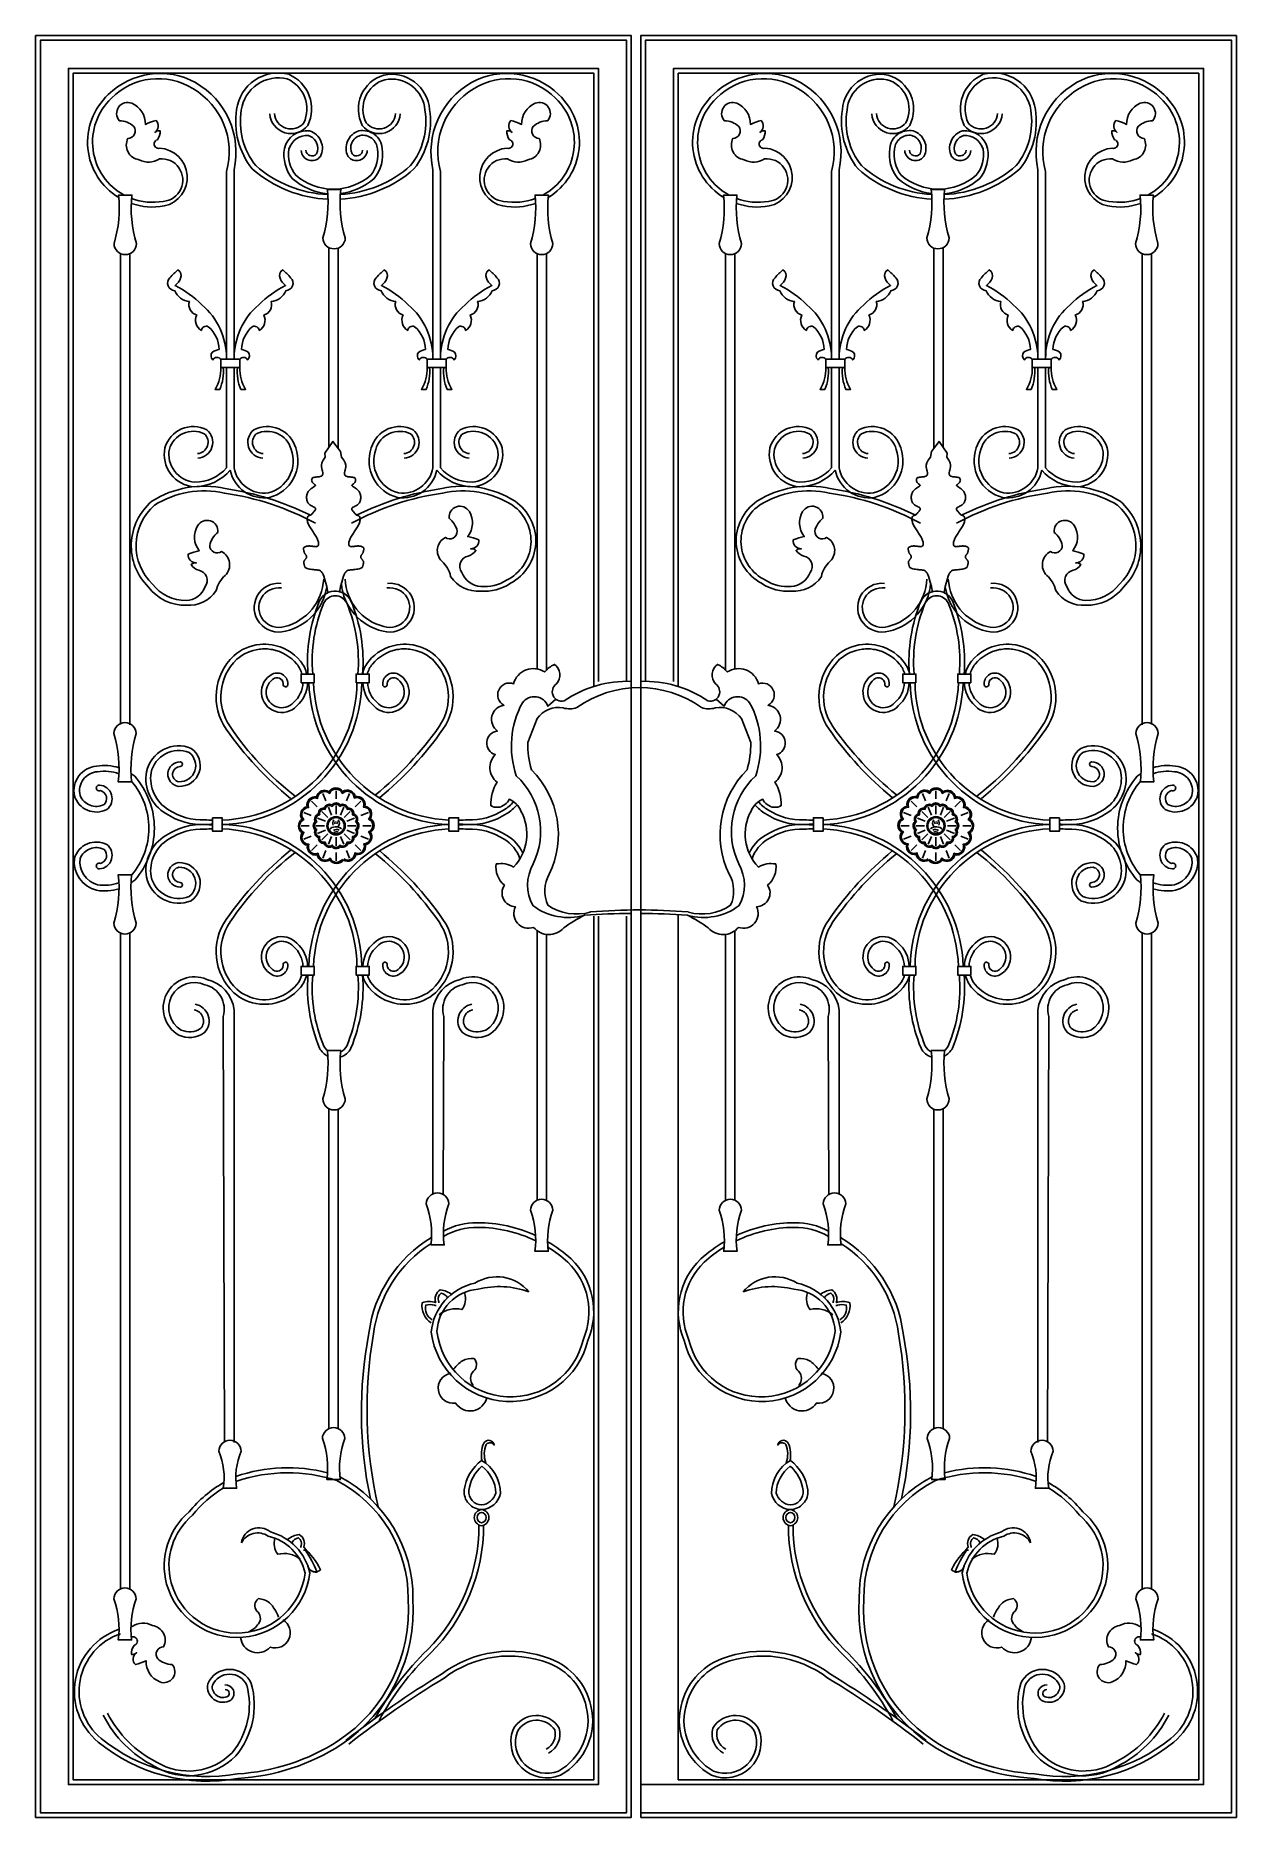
# Model space of a CAD drawing. Header units: metres. Extents: x -3496 to -2216, y 15 to 1915.
import ezdxf

# ---------------------------------------------------------------- set-up
doc = ezdxf.new("R2010")
doc.units = ezdxf.units.M
for name, color, linetype in [('3', 3, 'Continuous'), ('4', 4, 'Continuous'), ('BH', 3, 'Continuous')]:
    doc.layers.add(name, color=color, linetype=linetype)

# ---------------------------------------------------------------- blocks, each defined once
blk = doc.blocks.new('00')
at = {"layer": '3'}
for p, q in [((186.97, 989.66), (189.41, 983.77)), ((197.53, 991.77), (197.53, 985.38)), ((208.1, 989.66), (205.65, 983.77)), ((172.03, 974.73), (177.93, 972.29)), ((178.02, 983.68), (182.53, 979.17)), ((186.3, 975.4), (191.08, 970.62)), ((191.45, 978.84), (194.04, 972.6)), ((197.53, 980.05), (197.53, 973.3)), ((203.61, 978.84), (201.03, 972.6)), ((208.77, 975.4), (203.99, 970.62)), ((217.05, 983.68), (212.54, 979.17)), ((223.03, 974.73), (217.14, 972.29)), ((169.93, 964.17), (176.31, 964.17)), ((181.65, 964.17), (188.4, 964.17)), ((182.85, 970.25), (189.1, 967.66)), ((182.85, 958.09), (189.1, 960.67)), ((186.3, 952.93), (191.08, 957.71)), ((208.77, 952.93), (203.99, 957.71)), ((212.21, 970.25), (205.97, 967.66)), ((212.21, 958.09), (205.97, 960.67)), ((213.42, 964.17), (206.66, 964.17)), ((225.13, 964.17), (218.75, 964.17)), ((172.03, 953.6), (177.93, 956.05)), ((178.02, 944.65), (182.53, 949.16)), ((186.97, 938.67), (189.41, 944.56)), ((191.45, 949.49), (194.04, 955.73)), ((197.53, 948.28), (197.53, 955.04)), ((203.61, 949.49), (201.03, 955.73)), ((208.1, 938.67), (205.65, 944.56)), ((217.05, 944.65), (212.54, 949.16)), ((223.03, 953.6), (217.14, 956.05)), ((197.53, 936.57), (197.53, 942.95))]:
    blk.add_line(p, q, dxfattribs=at)
blk.add_lwpolyline([(203.76, 938.01, 0.6), (212.32, 942.64, 0.67), (219.45, 949.89, 0.67), (223.25, 959.31, 0.67), (223.16, 969.48, 0.67), (219.19, 978.83, 0.67), (211.94, 985.96, 0.67), (202.51, 989.76, 0.67), (192.35, 989.67, 0.67), (182.99, 985.7, 0.67), (175.87, 978.45, 0.67), (172.06, 969.02, 0.67), (172.15, 958.86, 0.67), (176.13, 949.5, 0.67), (183.38, 942.38, 0.67), (192.8, 938.57, 0.6), (202.5, 937.75, 0.6)], format="xyb", dxfattribs=at)
blk.add_lwpolyline([(212.76, 967.2, 0.62), (210.44, 972.79, 0.62), (206.16, 977.08, 0.62), (200.56, 979.4, 0.62), (194.5, 979.4, 0.62), (188.91, 977.08, 0.62), (184.62, 972.79, 0.62), (182.3, 967.2, 0.62), (182.3, 961.14, 0.62), (184.62, 955.54, 0.62), (188.91, 951.25, 0.62), (194.5, 948.94, 0.62), (200.56, 948.94, 0.62), (206.16, 951.25, 0.62), (210.44, 955.54, 0.62), (212.76, 961.14, 0.62)], format="xyb", close=True, dxfattribs=at)
blk.add_circle((197.53, 964.17), 6.4, dxfattribs=at)
for centre, radius, start, end in [((197.3, 956.78), 6.63, 47.13, 140.33), ((199.19, 966.13), 4.27, 142.49, 202.3), ((197.78, 957.17), 4.11, 58.49, 125.76), ((197.97, 955.77), 3.62, 68.88, 126.55), ((198.75, 966.79), 2.13, 160.31, 211.41), ((196.33, 966.79), 2.13, 328.59, 19.69), ((195.89, 966.13), 4.27, 316.45, 37.51)]:
    blk.add_arc(centre, radius, start, end, dxfattribs=at)
at = {"layer": '4'}
blk.add_lwpolyline([(203.26, 937.27, 0.54), (213.13, 941.46, 0.54), (220.64, 949.11, 0.54), (224.65, 959.05, 0.54), (224.56, 969.77, 0.54), (220.37, 979.64, 0.54), (212.72, 987.15, 0.54), (202.78, 991.16, 0.54), (192.05, 991.07, 0.54), (182.19, 986.88, 0.54), (174.67, 979.23, 0.54), (170.66, 969.29, 0.54), (170.75, 958.57, 0.54), (174.95, 948.7, 0.54), (182.6, 941.18, 0.54), (192.54, 937.17, 0.54), (203.26, 937.27)], format="xyb", dxfattribs=at)
blk.add_lwpolyline([(214.01, 967.44, 0.46), (211.5, 973.5, 0.46), (206.87, 978.13, 0.46), (200.81, 980.64, 0.46), (194.26, 980.64, 0.46), (188.2, 978.13, 0.46), (183.56, 973.5, 0.46), (181.06, 967.44, 0.46), (181.06, 960.89, 0.46), (183.56, 954.83, 0.46), (188.2, 950.2, 0.46), (194.26, 947.69, 0.46), (200.81, 947.69, 0.46), (206.87, 950.2, 0.46), (211.5, 954.83, 0.46), (214.01, 960.89, 0.46)], format="xyb", close=True, dxfattribs=at)
blk.add_circle((197.53, 964.17), 7.2, dxfattribs=at)

msp = doc.modelspace()

# ---------------------------------------------------------------- hatches: boundary and pattern name
at = {"layer": '3'}
h = msp.add_hatch(dxfattribs=at)
h.set_pattern_fill('DOTS', scale=100)
h.paths.add_polyline_path([(-3038.31, 572.98, -0.24), (-3041.4, 556.14, 0.24), (-3065.16, 551, -0.19)])
h = msp.add_hatch(dxfattribs=at)
h.set_pattern_fill('DOTS', scale=100)
h.paths.add_polyline_path([(-2673.18, 572.98, 0.24), (-2670.1, 556.14, -0.24), (-2646.33, 551, 0.19)])
h = msp.add_hatch(dxfattribs=at)
h.set_pattern_fill('DOTS', scale=110)
h.paths.add_polyline_path([(-3059.06, 486.02, 0.89), (-3048.02, 456.33, 0.56), (-3016.83, 457.13, -0.11)])
h = msp.add_hatch(dxfattribs=at)
h.set_pattern_fill('DOTS', scale=110)
h.paths.add_polyline_path([(-2652.44, 486.02, -0.89), (-2663.47, 456.33, -0.56), (-2694.67, 457.13, 0.11)])
h = msp.add_hatch(dxfattribs=at)
h.set_pattern_fill('DOTS', scale=100)
h.paths.add_polyline_path([(-3240.74, 312.02, 0.24), (-3237.66, 295.18, -0.24), (-3213.89, 290.03, 0.19)])
h = msp.add_hatch(dxfattribs=at)
h.set_pattern_fill('DOTS', scale=100)
h.paths.add_polyline_path([(-2470.75, 312.02, -0.24), (-2473.84, 295.18, 0.24), (-2497.6, 290.03, -0.19)])
h = msp.add_hatch(dxfattribs=at)
h.set_pattern_fill('DOTS', scale=110)
h.paths.add_polyline_path([(-3229.75, 223.49, -0.89), (-3245.69, 196.12, -0.56), (-3276.29, 202.23, 0.11)])
h = msp.add_hatch(dxfattribs=at)
h.set_pattern_fill('DOTS', scale=110)
h.paths.add_polyline_path([(-2481.74, 223.49, 0.89), (-2465.8, 196.12, 0.56), (-2435.2, 202.23, -0.11)])
at = {"layer": 'BH'}
h = msp.add_hatch(dxfattribs=at)
h.set_pattern_fill('DOTS', scale=100)
h.paths.add_polyline_path([(-3165.68, 1698.87, -0.98), (-3189.53, 1698.87, 0.1), (-3184.71, 1750.54), (-3170.5, 1750.54, 0.1)])
h = msp.add_hatch(dxfattribs=at)
h.set_pattern_fill('DOTS', scale=100)
h.paths.add_polyline_path([(-2545.81, 1698.87, 0.98), (-2521.96, 1698.87, -0.1), (-2526.78, 1750.54), (-2540.99, 1750.54, -0.1)])
h = msp.add_hatch(dxfattribs=at)
h.set_pattern_fill('DOTS', scale=100)
h.paths.add_polyline_path([(-3388.33, 1692.82, -0.98), (-3412.18, 1692.82, 0.1), (-3407.36, 1744.49), (-3393.15, 1744.49, 0.1)])
h = msp.add_hatch(dxfattribs=at)
h.set_pattern_fill('DOTS', scale=100)
h.paths.add_polyline_path([(-2968.17, 1692.82, 0.98), (-2944.31, 1692.82, -0.1), (-2949.13, 1744.49), (-2963.34, 1744.49, -0.1)])
h = msp.add_hatch(dxfattribs=at)
h.set_pattern_fill('DOTS', scale=100)
h.paths.add_polyline_path([(-2743.33, 1692.82, -0.98), (-2767.18, 1692.82, 0.1), (-2762.36, 1744.49), (-2748.15, 1744.49, 0.1)])
h = msp.add_hatch(dxfattribs=at)
h.set_pattern_fill('DOTS', scale=100)
h.paths.add_polyline_path([(-2323.17, 1692.82, 0.98), (-2299.31, 1692.82, -0.1), (-2304.13, 1744.49), (-2318.34, 1744.49, -0.1)])
h = msp.add_hatch(dxfattribs=at)
h.set_pattern_fill('DOTS', scale=200)
h.paths.add_polyline_path([(-3005.78, 1147.85, 0.46), (-3003.78, 1118.62, 0.14), (-3010.59, 1093.54, 0.33), (-2995.66, 1094.79, 0.24), (-2991.1, 1100.37, -0.21), (-2978.41, 1087.7, -0.33), (-2986.3, 1028.03, 0.18), (-3004.69, 1031.25, 0.27), (-2996.1, 1008.72, 0.59), (-2984.28, 985.65, 0.68), (-2964.94, 963.65, 0.46), (-2932.72, 963.15, -0.05), (-2910.91, 976.39, -0.23), (-2965.67, 986.81, -0.26), (-2965.4, 1031.31, 0.33), (-2983.35, 1125.32, -0.21), (-2976.81, 1203.21, -0.6), (-2949.6, 1199.47), (-2941.33, 1207.16, -0.5), (-2940.45, 1223.42, 0.44), (-2942.74, 1244.03, 0.12), (-2953.06, 1236.01, 0.51), (-2986.3, 1223.42, 0.93), (-2996.62, 1200.52, 0.67), (-3003.49, 1173.04, 0.81)])
h = msp.add_hatch(dxfattribs=at)
h.set_pattern_fill('DOTS', scale=200)
h.paths.add_polyline_path([(-2705.71, 1147.85, 0.81), (-2708, 1173.04, 0.67), (-2714.88, 1200.52, 0.93), (-2725.19, 1223.42, 0.51), (-2758.43, 1236.01, 0.12), (-2768.75, 1244.03, 0.44), (-2771.04, 1223.42, -0.5), (-2770.16, 1207.16), (-2761.89, 1199.47, -0.6), (-2734.68, 1203.21, -0.21), (-2728.15, 1125.32, 0.33), (-2746.09, 1031.31, -0.26), (-2745.82, 986.81, -0.23), (-2800.58, 976.39, -0.05), (-2778.77, 963.15, 0.46), (-2746.55, 963.65, 0.68), (-2727.21, 985.65, 0.59), (-2715.4, 1008.72, 0.27), (-2706.8, 1031.25, 0.18), (-2725.19, 1028.03, -0.33), (-2733.08, 1087.7, -0.21), (-2720.39, 1100.37, 0.24), (-2715.83, 1094.79, 0.33), (-2700.9, 1093.54, 0.14), (-2707.71, 1118.62, 0.46)])
h = msp.add_hatch(dxfattribs=at)
h.set_pattern_fill('DOTS', scale=200)
h.paths.add_polyline_path([(-2861.7, 1226.06, 0.16), (-2932.43, 1205.1, -0.24), (-2941.33, 1207.16), (-2949.6, 1199.47, 0.6), (-2976.81, 1203.21, 0.21), (-2983.35, 1125.32, -0.33), (-2965.4, 1031.31, 0.26), (-2965.67, 986.81, 0.23), (-2910.91, 976.39), (-2910.65, 976.51, -0.02), (-2861.7, 978.44)])
h.paths.add_polyline_path([(-2910.57, 1122.21, -1), (-2925.57, 1122.21, -1)])
h.paths.add_polyline_path([(-2914.6, 1056.79), (-2914.6, 1038.92), (-2920.98, 1038.92), (-2920.98, 1056.53, -4.48)])
h = msp.add_hatch(dxfattribs=at)
h.set_pattern_fill('DOTS', scale=200)
h.paths.add_polyline_path([(-2849.79, 1226.06, -0.16), (-2779.06, 1205.1, 0.24), (-2770.16, 1207.16), (-2761.89, 1199.47, -0.6), (-2734.68, 1203.21, -0.21), (-2728.15, 1125.32, 0.33), (-2746.09, 1031.31, -0.26), (-2745.82, 986.81, -0.23), (-2800.58, 976.39), (-2800.84, 976.51, 0.02), (-2849.79, 978.44)])
h.paths.add_polyline_path([(-2800.92, 1122.21, 1), (-2785.92, 1122.21, 1)])
h.paths.add_polyline_path([(-2796.89, 1056.79), (-2796.89, 1038.92), (-2790.51, 1038.92), (-2790.51, 1056.53, 4.48)])
h = msp.add_hatch(dxfattribs=at)
h.set_pattern_fill('DOTS', scale=100)
h.paths.add_polyline_path([(-3388.58, 1170.42, 0.1), (-3393.41, 1118.76), (-3407.62, 1118.76, 0.1), (-3412.44, 1170.42, -0.98)])
h = msp.add_hatch(dxfattribs=at)
h.set_pattern_fill('DOTS', scale=100)
h.paths.add_polyline_path([(-2322.91, 1170.42, -0.1), (-2318.09, 1118.76), (-2303.87, 1118.76, -0.1), (-2299.05, 1170.42, 0.98)])
h = msp.add_hatch(dxfattribs=at)
h.set_pattern_fill('DOTS', scale=100)
h.paths.add_polyline_path([(-3388.58, 968.14, -0.1), (-3393.41, 1019.8), (-3407.62, 1019.8, -0.1), (-3412.44, 968.14, 0.98)])
h = msp.add_hatch(dxfattribs=at)
h.set_pattern_fill('DOTS', scale=100)
h.paths.add_polyline_path([(-2322.91, 968.14, 0.1), (-2318.09, 1019.8), (-2303.87, 1019.8, 0.1), (-2299.05, 968.14, -0.98)])
h = msp.add_hatch(dxfattribs=at)
h.set_pattern_fill('DOTS', scale=100)
h.paths.add_polyline_path([(-3165.68, 780.64, -0.98), (-3189.53, 780.64, 0.1), (-3184.71, 832.31), (-3170.5, 832.31, 0.1)])
h = msp.add_hatch(dxfattribs=at)
h.set_pattern_fill('DOTS', scale=100)
h.paths.add_polyline_path([(-2545.81, 780.64, 0.98), (-2521.96, 780.64, -0.1), (-2526.78, 832.31), (-2540.99, 832.31, -0.1)])

# ---------------------------------------------------------------- linework, layer by layer
at = {"layer": '3'}
for p, q in [((-3455.75, 1874.59), (-2900.75, 1874.59)), ((-3455.75, 54.59), (-3455.75, 1874.59)), ((-2900.75, 1874.59), (-2900.75, 1220.45)), ((-3292.25, 1569.42), (-3292.25, 1769.64)), ((-3284.25, 1569.42), (-3284.25, 1771.61)), ((-3072.25, 1569.42), (-3072.25, 1771.61)), ((-3064.25, 1569.42), (-3064.25, 1769.64)), ((-2647.25, 1569.42), (-2647.25, 1769.64)), ((-2639.25, 1569.42), (-2639.25, 1771.61)), ((-2427.25, 1569.42), (-2427.25, 1771.61)), ((-2419.25, 1569.42), (-2419.25, 1769.64)), ((-3405.25, 1180.05), (-3405.25, 1681.89)), ((-3395.25, 1179.66), (-3395.25, 1681.9)), ((-3183.25, 1475.31), (-3183.25, 1688.58)), ((-3173.25, 1474.57), (-3173.25, 1687.99)), ((-2961.25, 1239.26), (-2961.25, 1681.9)), ((-2951.25, 1238.1), (-2951.25, 1681.89)), ((-2760.25, 1238.1), (-2760.25, 1681.89)), ((-2750.25, 1239.26), (-2750.25, 1681.9)), ((-2538.25, 1474.57), (-2538.25, 1687.99)), ((-2528.25, 1475.31), (-2528.25, 1688.58)), ((-2316.25, 1179.66), (-2316.25, 1681.9)), ((-2306.25, 1180.05), (-2306.25, 1681.89)), ((-3292.25, 1453.68), (-3292.25, 1560.61)), ((-3284.25, 1453.62), (-3284.25, 1560.61)), ((-3072.25, 1453.62), (-3072.25, 1560.61)), ((-3064.25, 1453.68), (-3064.25, 1560.61)), ((-2647.25, 1453.68), (-2647.25, 1560.61)), ((-2639.25, 1453.62), (-2639.25, 1560.61)), ((-2427.25, 1453.62), (-2427.25, 1560.61)), ((-2419.25, 1453.68), (-2419.25, 1560.61)), ((-2900.75, 975.55), (-2900.75, 54.59)), ((-3405.25, 258.28), (-3405.25, 957.41)), ((-3395.25, 258.04), (-3395.25, 957.65)), ((-2961.25, 672.63), (-2961.25, 960.16)), ((-2951.25, 672.54), (-2951.25, 956.17)), ((-2760.25, 672.54), (-2760.25, 956.17)), ((-2750.25, 672.63), (-2750.25, 960.16)), ((-2316.25, 258.04), (-2316.25, 957.65)), ((-2306.25, 258.28), (-2306.25, 957.41)), ((-3284.25, 414.17), (-3284.25, 875.5)), ((-3072.2, 679.48), (-3072.2, 875.5)), ((-2639.29, 679.48), (-2639.29, 875.5)), ((-2427.25, 414.17), (-2427.25, 875.5)), ((-3294.25, 414.32), (-3295.8, 868.76)), ((-3061.29, 678.86), (-3060.64, 868.76)), ((-2650.2, 678.86), (-2650.85, 868.76)), ((-2417.25, 414.32), (-2415.69, 868.76)), ((-3183.25, 429.14), (-3183.25, 770.35)), ((-3173.25, 429.24), (-3173.25, 769.76)), ((-2538.25, 429.24), (-2538.25, 769.76)), ((-2528.25, 429.14), (-2528.25, 770.35)), ((-3455.75, 54.59), (-2900.75, 54.59))]:
    msp.add_line(p, q, dxfattribs=at)
for points in [[(-2865.75, 1226.03), (-2865.75, 1909.59), (-3490.75, 1909.59), (-3490.75, 19.59), (-2865.75, 19.59), (-2865.75, 975.55)], [(-2845.75, 1226.03), (-2845.75, 1909.59), (-2220.75, 1909.59), (-2220.75, 19.59), (-2850.75, 19.59)], [(-2895.75, 1226.03), (-2895.75, 1879.59), (-3460.75, 1879.59), (-3460.75, 49.59), (-2895.75, 49.59), (-2895.75, 975.55)], [(-2815.75, 1226.03), (-2815.75, 1879.59), (-2250.75, 1879.59), (-2250.75, 49.59), (-2850.75, 49.59)], [(-3184.14, 1320.8), (-3185.47, 1327.05), (-3186.64, 1331.89), (-3187.66, 1335.53), (-3188.55, 1338.17), (-3189.33, 1340.03), (-3190.01, 1341.3), (-3190.61, 1342.21), (-3191.15, 1342.91), (-3191.66, 1343.46), (-3192.17, 1343.89), (-3192.72, 1344.21), (-3193.33, 1344.45), (-3194.04, 1344.62), (-3194.87, 1344.75), (-3195.86, 1344.87), (-3197.03, 1344.98), (-3198.33, 1345.09), (-3199.72, 1345.22), (-3201.15, 1345.37), (-3202.57, 1345.55), (-3203.92, 1345.76), (-3205.16, 1346.01), (-3206.23, 1346.3), (-3207.09, 1346.65), (-3207.77, 1347.05), (-3208.29, 1347.49), (-3208.67, 1347.96), (-3208.95, 1348.46), (-3209.14, 1348.97), (-3209.28, 1349.51), (-3209.39, 1350.04), (-3209.5, 1350.58), (-3209.6, 1351.11), (-3209.7, 1351.63), (-3209.77, 1352.13), (-3209.83, 1352.6), (-3209.86, 1353.04), (-3209.86, 1353.43), (-3209.83, 1353.78), (-3209.75, 1354.08), (-3209.64, 1354.34), (-3209.5, 1354.57), (-3209.32, 1354.79), (-3209.12, 1355.01), (-3208.89, 1355.24), (-3208.65, 1355.5), (-3208.39, 1355.8), (-3208.11, 1356.15), (-3207.84, 1356.54), (-3207.58, 1356.97), (-3207.34, 1357.42), (-3207.15, 1357.88), (-3207.01, 1358.35), (-3206.94, 1358.81), (-3206.95, 1359.25), (-3207.04, 1359.67), (-3207.22, 1360.07), (-3207.46, 1360.46), (-3207.74, 1360.85), (-3208.05, 1361.24), (-3208.36, 1361.66), (-3208.67, 1362.09), (-3208.96, 1362.56), (-3209.21, 1363.06), (-3209.43, 1363.59), (-3209.6, 1364.14), (-3209.75, 1364.7), (-3209.88, 1365.24), (-3209.97, 1365.77), (-3210.05, 1366.27), (-3210.11, 1366.73), (-3210.16, 1367.13), (-3210.18, 1367.49), (-3210.18, 1367.81), (-3210.13, 1368.09), (-3210.04, 1368.35), (-3209.89, 1368.59), (-3209.68, 1368.81), (-3209.39, 1369.03), (-3209.03, 1369.24), (-3208.6, 1369.45), (-3208.1, 1369.65), (-3207.56, 1369.84), (-3206.97, 1370), (-3206.36, 1370.14), (-3205.72, 1370.25), (-3205.07, 1370.32), (-3204.43, 1370.36), (-3203.78, 1370.36), (-3203.12, 1370.33), (-3202.47, 1370.27), (-3201.8, 1370.19), (-3201.13, 1370.1), (-3200.44, 1370), (-3199.75, 1369.89), (-3199.04, 1369.79), (-3198.33, 1369.7), (-3197.64, 1369.64), (-3196.98, 1369.62), (-3196.35, 1369.67), (-3195.78, 1369.79), (-3195.28, 1370), (-3194.85, 1370.32), (-3194.52, 1370.76), (-3194.29, 1371.31), (-3194.14, 1371.96), (-3194.1, 1372.7), (-3194.14, 1373.52), (-3194.29, 1374.41), (-3194.52, 1375.36), (-3194.85, 1376.36), (-3195.27, 1377.41), (-3195.78, 1378.49), (-3196.36, 1379.59), (-3196.99, 1380.72), (-3197.67, 1381.85), (-3198.39, 1383), (-3199.13, 1384.14), (-3199.89, 1385.28), (-3200.64, 1386.41), (-3201.39, 1387.52), (-3202.11, 1388.63), (-3202.8, 1389.72), (-3203.46, 1390.81), (-3204.06, 1391.9), (-3204.6, 1392.98), (-3205.07, 1394.06), (-3205.47, 1395.13), (-3205.78, 1396.19), (-3206.01, 1397.22), (-3206.15, 1398.19), (-3206.22, 1399.1), (-3206.21, 1399.92), (-3206.11, 1400.64), (-3205.94, 1401.25), (-3205.68, 1401.72), (-3205.36, 1402.09), (-3204.98, 1402.37), (-3204.55, 1402.6), (-3204.09, 1402.78), (-3203.61, 1402.97), (-3203.12, 1403.16), (-3202.63, 1403.4), (-3202.15, 1403.71), (-3201.68, 1404.07), (-3201.22, 1404.48), (-3200.77, 1404.93), (-3200.33, 1405.42), (-3199.89, 1405.93), (-3199.46, 1406.46), (-3199.03, 1407), (-3198.6, 1407.54), (-3198.2, 1408.07), (-3197.85, 1408.6), (-3197.58, 1409.12), (-3197.41, 1409.63), (-3197.38, 1410.11), (-3197.5, 1410.58), (-3197.8, 1411.03), (-3198.3, 1411.45), (-3198.97, 1411.86), (-3199.77, 1412.27), (-3200.65, 1412.7), (-3201.57, 1413.16), (-3202.5, 1413.68), (-3203.39, 1414.25), (-3204.2, 1414.91), (-3204.91, 1415.66), (-3205.49, 1416.48), (-3205.97, 1417.37), (-3206.35, 1418.31), (-3206.63, 1419.28), (-3206.83, 1420.27), (-3206.94, 1421.26), (-3206.98, 1422.25), (-3206.94, 1423.2), (-3206.83, 1424.13), (-3206.65, 1425.04), (-3206.39, 1425.91), (-3206.04, 1426.76), (-3205.61, 1427.59), (-3205.1, 1428.38), (-3204.49, 1429.15), (-3203.8, 1429.89), (-3203.04, 1430.6), (-3202.24, 1431.27), (-3201.44, 1431.9), (-3200.65, 1432.48), (-3199.91, 1433.01), (-3199.23, 1433.49), (-3198.66, 1433.9), (-3198.22, 1434.24), (-3197.89, 1434.53), (-3197.67, 1434.78), (-3197.56, 1434.99), (-3197.55, 1435.19), (-3197.62, 1435.37), (-3197.78, 1435.56), (-3198.01, 1435.77), (-3198.31, 1436), (-3198.66, 1436.26), (-3199.04, 1436.55), (-3199.44, 1436.89), (-3199.85, 1437.27), (-3200.25, 1437.7), (-3200.62, 1438.18), (-3200.95, 1438.72), (-3201.22, 1439.31), (-3201.41, 1439.94), (-3201.51, 1440.59), (-3201.49, 1441.23), (-3201.34, 1441.85), (-3201.03, 1442.41), (-3200.55, 1442.9), (-3199.89, 1443.29), (-3199.02, 1443.57), (-3197.99, 1443.76), (-3196.86, 1443.89), (-3195.68, 1443.99), (-3194.48, 1444.09), (-3193.34, 1444.21), (-3192.29, 1444.39), (-3191.4, 1444.65), (-3190.69, 1445.02), (-3190.17, 1445.52), (-3189.83, 1446.14), (-3189.66, 1446.89), (-3189.64, 1447.78), (-3189.76, 1448.82), (-3190, 1450.01), (-3190.37, 1451.36), (-3190.81, 1452.89), (-3191.13, 1454.63), (-3191.14, 1456.66), (-3190.61, 1459.01), (-3189.34, 1461.75), (-3187.1, 1464.93), (-3187.33, 1469.18), (-3178.88, 1481.86), (-3170.63, 1471.19), (-3169.71, 1464.93), (-3167.18, 1461.75), (-3165.7, 1459.01), (-3165.05, 1456.66), (-3165, 1454.63), (-3165.31, 1452.89), (-3165.74, 1451.36), (-3166.1, 1450.01), (-3166.35, 1448.82), (-3166.47, 1447.78), (-3166.45, 1446.89), (-3166.28, 1446.14), (-3165.94, 1445.52), (-3165.42, 1445.02), (-3164.71, 1444.65), (-3163.82, 1444.39), (-3162.77, 1444.21), (-3161.62, 1444.09), (-3160.43, 1443.99), (-3159.24, 1443.89), (-3158.11, 1443.76), (-3157.09, 1443.57), (-3156.22, 1443.29), (-3155.55, 1442.9), (-3155.08, 1442.41), (-3154.77, 1441.85), (-3154.62, 1441.23), (-3154.6, 1440.59), (-3154.7, 1439.94), (-3154.89, 1439.31), (-3155.16, 1438.72), (-3155.49, 1438.18), (-3155.86, 1437.7), (-3156.26, 1437.27), (-3156.66, 1436.89), (-3157.07, 1436.55), (-3157.45, 1436.26), (-3157.8, 1436), (-3158.1, 1435.77), (-3158.33, 1435.56), (-3158.49, 1435.37), (-3158.56, 1435.19), (-3158.55, 1434.99), (-3158.44, 1434.78), (-3158.22, 1434.53), (-3157.89, 1434.24), (-3157.44, 1433.9), (-3156.87, 1433.49), (-3156.2, 1433.01), (-3155.46, 1432.48), (-3154.67, 1431.9), (-3153.86, 1431.27), (-3153.07, 1430.6), (-3152.31, 1429.89), (-3151.62, 1429.15), (-3151.01, 1428.38), (-3150.49, 1427.59), (-3150.07, 1426.76), (-3149.72, 1425.91), (-3149.46, 1425.04), (-3149.28, 1424.13), (-3149.17, 1423.2), (-3149.13, 1422.25), (-3149.17, 1421.26), (-3149.28, 1420.27), (-3149.47, 1419.28), (-3149.76, 1418.31), (-3150.14, 1417.37), (-3150.62, 1416.48), (-3151.2, 1415.66), (-3151.9, 1414.91), (-3152.72, 1414.25), (-3153.61, 1413.68), (-3154.54, 1413.16), (-3155.46, 1412.7), (-3156.34, 1412.27), (-3157.14, 1411.86), (-3157.81, 1411.45), (-3158.31, 1411.03), (-3158.61, 1410.58), (-3158.73, 1410.11), (-3158.7, 1409.63), (-3158.53, 1409.12), (-3158.26, 1408.6), (-3157.91, 1408.07), (-3157.51, 1407.54), (-3157.08, 1407), (-3156.65, 1406.46), (-3156.21, 1405.93), (-3155.78, 1405.42), (-3155.33, 1404.93), (-3154.89, 1404.48), (-3154.43, 1404.07), (-3153.96, 1403.71), (-3153.48, 1403.4), (-3152.99, 1403.16), (-3152.5, 1402.97), (-3152.02, 1402.78), (-3151.56, 1402.6), (-3151.13, 1402.37), (-3150.75, 1402.09), (-3150.42, 1401.72), (-3150.17, 1401.25), (-3149.99, 1400.64), (-3149.9, 1399.92), (-3149.89, 1399.1), (-3149.95, 1398.19), (-3150.1, 1397.22), (-3150.33, 1396.19), (-3150.64, 1395.13), (-3151.03, 1394.06), (-3151.51, 1392.98), (-3152.05, 1391.9), (-3152.65, 1390.81), (-3153.3, 1389.72), (-3154, 1388.63), (-3154.72, 1387.52), (-3155.47, 1386.41), (-3156.22, 1385.28), (-3156.97, 1384.14), (-3157.72, 1383), (-3158.43, 1381.85), (-3159.12, 1380.72), (-3159.75, 1379.59), (-3160.33, 1378.49), (-3160.83, 1377.41), (-3161.26, 1376.36), (-3161.59, 1375.36), (-3161.82, 1374.41), (-3161.96, 1373.52), (-3162.01, 1372.7), (-3161.96, 1371.96), (-3161.82, 1371.31), (-3161.59, 1370.76), (-3161.26, 1370.32), (-3160.83, 1370), (-3160.33, 1369.79), (-3159.76, 1369.67), (-3159.13, 1369.62), (-3158.47, 1369.64), (-3157.77, 1369.7), (-3157.07, 1369.79), (-3156.36, 1369.89), (-3155.66, 1370), (-3154.98, 1370.1), (-3154.31, 1370.19), (-3153.64, 1370.27), (-3152.98, 1370.33), (-3152.33, 1370.36), (-3151.68, 1370.36), (-3151.03, 1370.32), (-3150.39, 1370.25), (-3149.75, 1370.14), (-3149.14, 1370), (-3148.55, 1369.84), (-3148, 1369.65), (-3147.51, 1369.45), (-3147.08, 1369.24), (-3146.71, 1369.03), (-3146.43, 1368.81), (-3146.22, 1368.59), (-3146.07, 1368.35), (-3145.98, 1368.09), (-3145.93, 1367.81), (-3145.92, 1367.49), (-3145.95, 1367.13), (-3145.99, 1366.73), (-3146.06, 1366.27), (-3146.13, 1365.77), (-3146.23, 1365.24), (-3146.35, 1364.7), (-3146.5, 1364.14), (-3146.68, 1363.59), (-3146.9, 1363.06), (-3147.15, 1362.56), (-3147.43, 1362.09), (-3147.74, 1361.66), (-3148.06, 1361.24), (-3148.37, 1360.85), (-3148.65, 1360.46), (-3148.89, 1360.07), (-3149.06, 1359.67), (-3149.16, 1359.25), (-3149.17, 1358.81), (-3149.1, 1358.35), (-3148.96, 1357.88), (-3148.77, 1357.42), (-3148.53, 1356.97), (-3148.27, 1356.54), (-3148, 1356.15), (-3147.72, 1355.8), (-3147.46, 1355.5), (-3147.21, 1355.24), (-3146.99, 1355.01), (-3146.79, 1354.79), (-3146.61, 1354.57), (-3146.47, 1354.34), (-3146.36, 1354.08), (-3146.28, 1353.78), (-3146.25, 1353.43), (-3146.25, 1353.04), (-3146.28, 1352.6), (-3146.34, 1352.13), (-3146.41, 1351.63), (-3146.5, 1351.11), (-3146.61, 1350.58), (-3146.71, 1350.04), (-3146.83, 1349.51), (-3146.97, 1348.97), (-3147.16, 1348.46), (-3147.43, 1347.96), (-3147.82, 1347.49), (-3148.33, 1347.05), (-3149.01, 1346.65), (-3149.88, 1346.3), (-3150.95, 1346.01), (-3152.19, 1345.76), (-3153.54, 1345.55), (-3154.96, 1345.37), (-3156.39, 1345.22), (-3157.78, 1345.09), (-3159.08, 1344.98), (-3160.25, 1344.87), (-3161.24, 1344.75), (-3162.07, 1344.62), (-3162.78, 1344.45), (-3163.39, 1344.21), (-3163.93, 1343.89), (-3164.45, 1343.46), (-3164.96, 1342.91), (-3165.5, 1342.21), (-3166.1, 1341.3), (-3166.78, 1340.03), (-3167.56, 1338.17), (-3168.45, 1335.53), (-3169.47, 1331.89), (-3170.64, 1327.05), (-3171.97, 1320.8)], [(-2527.36, 1320.8), (-2526.02, 1327.05), (-2524.85, 1331.89), (-2523.83, 1335.53), (-2522.94, 1338.17), (-2522.17, 1340.03), (-2521.49, 1341.3), (-2520.89, 1342.21), (-2520.34, 1342.91), (-2519.83, 1343.46), (-2519.32, 1343.89), (-2518.77, 1344.21), (-2518.16, 1344.45), (-2517.45, 1344.62), (-2516.62, 1344.75), (-2515.63, 1344.87), (-2514.47, 1344.98), (-2513.16, 1345.09), (-2511.77, 1345.22), (-2510.34, 1345.37), (-2508.93, 1345.55), (-2507.57, 1345.76), (-2506.34, 1346.01), (-2505.27, 1346.3), (-2504.4, 1346.65), (-2503.72, 1347.05), (-2503.2, 1347.49), (-2502.82, 1347.96), (-2502.54, 1348.46), (-2502.35, 1348.97), (-2502.21, 1349.51), (-2502.1, 1350.04), (-2501.99, 1350.58), (-2501.89, 1351.11), (-2501.8, 1351.63), (-2501.72, 1352.13), (-2501.66, 1352.6), (-2501.63, 1353.04), (-2501.63, 1353.43), (-2501.67, 1353.78), (-2501.74, 1354.08), (-2501.85, 1354.34), (-2502, 1354.57), (-2502.17, 1354.79), (-2502.37, 1355.01), (-2502.6, 1355.24), (-2502.84, 1355.5), (-2503.11, 1355.8), (-2503.38, 1356.15), (-2503.65, 1356.54), (-2503.92, 1356.97), (-2504.15, 1357.42), (-2504.34, 1357.88), (-2504.48, 1358.35), (-2504.55, 1358.81), (-2504.55, 1359.25), (-2504.45, 1359.67), (-2504.27, 1360.07), (-2504.03, 1360.46), (-2503.75, 1360.85), (-2503.45, 1361.24), (-2503.13, 1361.66), (-2502.82, 1362.09), (-2502.53, 1362.56), (-2502.28, 1363.06), (-2502.07, 1363.59), (-2501.89, 1364.14), (-2501.74, 1364.7), (-2501.62, 1365.24), (-2501.52, 1365.77), (-2501.44, 1366.27), (-2501.38, 1366.73), (-2501.33, 1367.13), (-2501.31, 1367.49), (-2501.32, 1367.81), (-2501.36, 1368.09), (-2501.45, 1368.35), (-2501.6, 1368.59), (-2501.81, 1368.81), (-2502.1, 1369.03), (-2502.46, 1369.24), (-2502.89, 1369.45), (-2503.39, 1369.65), (-2503.93, 1369.84), (-2504.52, 1370), (-2505.14, 1370.14), (-2505.77, 1370.25), (-2506.42, 1370.32), (-2507.07, 1370.36), (-2507.72, 1370.36), (-2508.37, 1370.33), (-2509.03, 1370.27), (-2509.69, 1370.19), (-2510.37, 1370.1), (-2511.05, 1370), (-2511.74, 1369.89), (-2512.45, 1369.79), (-2513.16, 1369.7), (-2513.85, 1369.64), (-2514.52, 1369.62), (-2515.14, 1369.67), (-2515.71, 1369.79), (-2516.22, 1370), (-2516.64, 1370.32), (-2516.97, 1370.76), (-2517.21, 1371.31), (-2517.35, 1371.96), (-2517.4, 1372.7), (-2517.35, 1373.52), (-2517.21, 1374.41), (-2516.97, 1375.36), (-2516.64, 1376.36), (-2516.22, 1377.41), (-2515.71, 1378.49), (-2515.14, 1379.59), (-2514.5, 1380.72), (-2513.82, 1381.85), (-2513.1, 1383), (-2512.36, 1384.14), (-2511.6, 1385.28), (-2510.85, 1386.41), (-2510.11, 1387.52), (-2509.38, 1388.63), (-2508.69, 1389.72), (-2508.03, 1390.81), (-2507.43, 1391.9), (-2506.89, 1392.98), (-2506.42, 1394.06), (-2506.03, 1395.13), (-2505.72, 1396.19), (-2505.49, 1397.22), (-2505.34, 1398.19), (-2505.27, 1399.1), (-2505.28, 1399.92), (-2505.38, 1400.64), (-2505.55, 1401.25), (-2505.81, 1401.72), (-2506.13, 1402.09), (-2506.51, 1402.37), (-2506.94, 1402.6), (-2507.4, 1402.78), (-2507.88, 1402.97), (-2508.37, 1403.16), (-2508.86, 1403.4), (-2509.34, 1403.71), (-2509.81, 1404.07), (-2510.27, 1404.48), (-2510.72, 1404.93), (-2511.16, 1405.42), (-2511.6, 1405.93), (-2512.03, 1406.46), (-2512.46, 1407), (-2512.89, 1407.54), (-2513.29, 1408.07), (-2513.64, 1408.6), (-2513.91, 1409.12), (-2514.08, 1409.63), (-2514.12, 1410.11), (-2514, 1410.58), (-2513.69, 1411.03), (-2513.19, 1411.45), (-2512.52, 1411.86), (-2511.73, 1412.27), (-2510.85, 1412.7), (-2509.92, 1413.16), (-2508.99, 1413.68), (-2508.1, 1414.25), (-2507.29, 1414.91), (-2506.59, 1415.66), (-2506, 1416.48), (-2505.52, 1417.37), (-2505.14, 1418.31), (-2504.86, 1419.28), (-2504.66, 1420.27), (-2504.55, 1421.26), (-2504.52, 1422.25), (-2504.55, 1423.2), (-2504.66, 1424.13), (-2504.84, 1425.04), (-2505.11, 1425.91), (-2505.45, 1426.76), (-2505.88, 1427.59), (-2506.39, 1428.38), (-2507, 1429.15), (-2507.69, 1429.89), (-2508.45, 1430.6), (-2509.25, 1431.27), (-2510.05, 1431.9), (-2510.84, 1432.48), (-2511.59, 1433.01), (-2512.26, 1433.49), (-2512.83, 1433.9), (-2513.28, 1434.24), (-2513.61, 1434.53), (-2513.82, 1434.78), (-2513.93, 1434.99), (-2513.95, 1435.19), (-2513.87, 1435.37), (-2513.71, 1435.56), (-2513.48, 1435.77), (-2513.18, 1436), (-2512.84, 1436.26), (-2512.45, 1436.55), (-2512.05, 1436.89), (-2511.64, 1437.27), (-2511.24, 1437.7), (-2510.87, 1438.18), (-2510.54, 1438.72), (-2510.28, 1439.31), (-2510.08, 1439.94), (-2509.99, 1440.59), (-2510, 1441.23), (-2510.16, 1441.85), (-2510.46, 1442.41), (-2510.94, 1442.9), (-2511.61, 1443.29), (-2512.47, 1443.57), (-2513.5, 1443.76), (-2514.63, 1443.89), (-2515.82, 1443.99), (-2517.01, 1444.09), (-2518.15, 1444.21), (-2519.2, 1444.39), (-2520.1, 1444.65), (-2520.8, 1445.02), (-2521.32, 1445.52), (-2521.66, 1446.14), (-2521.83, 1446.89), (-2521.86, 1447.78), (-2521.74, 1448.82), (-2521.49, 1450.01), (-2521.12, 1451.36), (-2520.69, 1452.89), (-2520.36, 1454.63), (-2520.35, 1456.66), (-2520.88, 1459.01), (-2522.16, 1461.75), (-2524.4, 1464.93), (-2524.16, 1469.18), (-2532.61, 1481.86), (-2540.86, 1471.19), (-2541.78, 1464.93), (-2544.32, 1461.75), (-2545.79, 1459.01), (-2546.44, 1456.66), (-2546.49, 1454.63), (-2546.19, 1452.89), (-2545.75, 1451.36), (-2545.39, 1450.01), (-2545.14, 1448.82), (-2545.02, 1447.78), (-2545.04, 1446.89), (-2545.22, 1446.14), (-2545.56, 1445.52), (-2546.07, 1445.02), (-2546.78, 1444.65), (-2547.68, 1444.39), (-2548.72, 1444.21), (-2549.87, 1444.09), (-2551.06, 1443.99), (-2552.25, 1443.89), (-2553.38, 1443.76), (-2554.4, 1443.57), (-2555.27, 1443.29), (-2555.94, 1442.9), (-2556.41, 1442.41), (-2556.72, 1441.85), (-2556.87, 1441.23), (-2556.89, 1440.59), (-2556.79, 1439.94), (-2556.6, 1439.31), (-2556.33, 1438.72), (-2556, 1438.18), (-2555.63, 1437.7), (-2555.24, 1437.27), (-2554.83, 1436.89), (-2554.42, 1436.55), (-2554.04, 1436.26), (-2553.69, 1436), (-2553.39, 1435.77), (-2553.16, 1435.56), (-2553.01, 1435.37), (-2552.93, 1435.19), (-2552.94, 1434.99), (-2553.05, 1434.78), (-2553.27, 1434.53), (-2553.6, 1434.24), (-2554.05, 1433.9), (-2554.62, 1433.49), (-2555.29, 1433.01), (-2556.03, 1432.48), (-2556.82, 1431.9), (-2557.63, 1431.27), (-2558.42, 1430.6), (-2559.18, 1429.89), (-2559.88, 1429.15), (-2560.48, 1428.38), (-2561, 1427.59), (-2561.43, 1426.76), (-2561.77, 1425.91), (-2562.03, 1425.04), (-2562.22, 1424.13), (-2562.32, 1423.2), (-2562.36, 1422.25), (-2562.32, 1421.26), (-2562.21, 1420.27), (-2562.02, 1419.28), (-2561.73, 1418.31), (-2561.36, 1417.37), (-2560.88, 1416.48), (-2560.29, 1415.66), (-2559.59, 1414.91), (-2558.78, 1414.25), (-2557.89, 1413.68), (-2556.96, 1413.16), (-2556.03, 1412.7), (-2555.15, 1412.27), (-2554.35, 1411.86), (-2553.69, 1411.45), (-2553.18, 1411.03), (-2552.88, 1410.58), (-2552.76, 1410.11), (-2552.8, 1409.63), (-2552.96, 1409.12), (-2553.23, 1408.6), (-2553.58, 1408.07), (-2553.98, 1407.54), (-2554.41, 1407), (-2554.84, 1406.46), (-2555.28, 1405.93), (-2555.72, 1405.42), (-2556.16, 1404.93), (-2556.61, 1404.48), (-2557.06, 1404.07), (-2557.53, 1403.71), (-2558.01, 1403.4), (-2558.5, 1403.16), (-2558.99, 1402.97), (-2559.48, 1402.78), (-2559.94, 1402.6), (-2560.36, 1402.37), (-2560.74, 1402.09), (-2561.07, 1401.72), (-2561.32, 1401.25), (-2561.5, 1400.64), (-2561.59, 1399.92), (-2561.61, 1399.1), (-2561.54, 1398.19), (-2561.39, 1397.22), (-2561.16, 1396.19), (-2560.85, 1395.13), (-2560.46, 1394.06), (-2559.99, 1392.98), (-2559.44, 1391.9), (-2558.84, 1390.81), (-2558.19, 1389.72), (-2557.49, 1388.63), (-2556.77, 1387.52), (-2556.03, 1386.41), (-2555.27, 1385.28), (-2554.52, 1384.14), (-2553.78, 1383), (-2553.06, 1381.85), (-2552.38, 1380.72), (-2551.74, 1379.59), (-2551.16, 1378.49), (-2550.66, 1377.41), (-2550.24, 1376.36), (-2549.91, 1375.36), (-2549.67, 1374.41), (-2549.53, 1373.52), (-2549.48, 1372.7), (-2549.53, 1371.96), (-2549.67, 1371.31), (-2549.91, 1370.76), (-2550.24, 1370.32), (-2550.66, 1370), (-2551.16, 1369.79), (-2551.73, 1369.67), (-2552.36, 1369.62), (-2553.03, 1369.64), (-2553.72, 1369.7), (-2554.43, 1369.79), (-2555.13, 1369.89), (-2555.83, 1370), (-2556.51, 1370.1), (-2557.18, 1370.19), (-2557.85, 1370.27), (-2558.51, 1370.33), (-2559.16, 1370.36), (-2559.81, 1370.36), (-2560.46, 1370.32), (-2561.1, 1370.25), (-2561.74, 1370.14), (-2562.36, 1370), (-2562.94, 1369.84), (-2563.49, 1369.65), (-2563.98, 1369.45), (-2564.42, 1369.24), (-2564.78, 1369.03), (-2565.06, 1368.81), (-2565.28, 1368.59), (-2565.42, 1368.35), (-2565.52, 1368.09), (-2565.56, 1367.81), (-2565.57, 1367.49), (-2565.54, 1367.13), (-2565.5, 1366.73), (-2565.44, 1366.27), (-2565.36, 1365.77), (-2565.26, 1365.24), (-2565.14, 1364.7), (-2564.99, 1364.14), (-2564.81, 1363.59), (-2564.6, 1363.06), (-2564.35, 1362.56), (-2564.06, 1362.09), (-2563.75, 1361.66), (-2563.43, 1361.24), (-2563.12, 1360.85), (-2562.84, 1360.46), (-2562.6, 1360.07), (-2562.43, 1359.67), (-2562.33, 1359.25), (-2562.32, 1358.81), (-2562.39, 1358.35), (-2562.53, 1357.88), (-2562.73, 1357.42), (-2562.96, 1356.97), (-2563.22, 1356.54), (-2563.5, 1356.15), (-2563.77, 1355.8), (-2564.03, 1355.5), (-2564.28, 1355.24), (-2564.5, 1355.01), (-2564.71, 1354.79), (-2564.88, 1354.57), (-2565.03, 1354.34), (-2565.14, 1354.08), (-2565.21, 1353.78), (-2565.24, 1353.43), (-2565.24, 1353.04), (-2565.21, 1352.6), (-2565.16, 1352.13), (-2565.08, 1351.63), (-2564.99, 1351.11), (-2564.89, 1350.58), (-2564.78, 1350.04), (-2564.67, 1349.51), (-2564.53, 1348.97), (-2564.33, 1348.46), (-2564.06, 1347.96), (-2563.68, 1347.49), (-2563.16, 1347.05), (-2562.48, 1346.65), (-2561.61, 1346.3), (-2560.54, 1346.01), (-2559.3, 1345.76), (-2557.95, 1345.55), (-2556.54, 1345.37), (-2555.11, 1345.22), (-2553.71, 1345.09), (-2552.41, 1344.98), (-2551.24, 1344.87), (-2550.25, 1344.75), (-2549.42, 1344.62), (-2548.71, 1344.45), (-2548.1, 1344.21), (-2547.56, 1343.89), (-2547.04, 1343.46), (-2546.53, 1342.91), (-2545.99, 1342.21), (-2545.39, 1341.3), (-2544.71, 1340.03), (-2543.94, 1338.17), (-2543.05, 1335.53), (-2542.03, 1331.89), (-2540.86, 1327.05), (-2539.52, 1320.8)]]:
    msp.add_lwpolyline(points, dxfattribs=at)
for points in [[(-3407.1, 1742.02, -0.5), (-3418.27, 1851.68, -0.33), (-3325.43, 1864.58, -0.33), (-3284.25, 1771.61)], [(-3401.37, 1744.49, -0.51), (-3414.91, 1847.97, -0.35), (-3328.07, 1858.13, -0.34), (-3292.25, 1769.64)], [(-3246.14, 1831.18, 0.69), (-3205.63, 1818.92, 0.43), (-3225.95, 1873.33, 0.45), (-3281.52, 1835.85, 0.21), (-3264.8, 1772.46, 0.17), (-3183.96, 1740.08, 0.17)], [(-3241.15, 1831.52, 0.68), (-3209.9, 1821.57, 0.42), (-3227.56, 1868.58, 0.44), (-3276.58, 1835.1, 0.21), (-3261.17, 1775.94, 0.17), (-3184.21, 1745.1, 0.17)], [(-3171.25, 1740.18, 0.17), (-3092.47, 1772.46, 0.21), (-3075.74, 1835.85, 0.45), (-3124.68, 1872.49, 0.47), (-3147.54, 1818.92, 0.69), (-3107.03, 1831.18)], [(-3170.99, 1745.21, 0.17), (-3096.09, 1775.94, 0.21), (-3080.71, 1835.23, 0.45), (-3123.47, 1867.63, 0.47), (-3143.31, 1821.63, 0.68), (-3112.02, 1831.52)], [(-2949.39, 1742.02, 0.5), (-2938.22, 1851.68, 0.33), (-3031.06, 1864.58, 0.33), (-3072.25, 1771.61)], [(-2955.13, 1744.49, 0.51), (-2941.58, 1847.97, 0.35), (-3028.43, 1858.13, 0.34), (-3064.25, 1769.64)], [(-2762.1, 1742.02, -0.5), (-2773.27, 1851.68, -0.33), (-2680.43, 1864.58, -0.33), (-2639.25, 1771.61)], [(-2756.37, 1744.49, -0.51), (-2769.91, 1847.97, -0.35), (-2683.07, 1858.13, -0.34), (-2647.25, 1769.64)], [(-2540.24, 1740.18, -0.17), (-2619.02, 1772.46, -0.21), (-2635.75, 1835.85, -0.45), (-2586.81, 1872.49, -0.47), (-2563.95, 1818.92, -0.69), (-2604.46, 1831.18)], [(-2540.5, 1745.21, -0.17), (-2615.4, 1775.94, -0.21), (-2630.78, 1835.23, -0.45), (-2588.02, 1867.63, -0.47), (-2568.18, 1821.63, -0.68), (-2599.47, 1831.52)], [(-2465.36, 1831.18, -0.69), (-2505.87, 1818.92, -0.43), (-2485.55, 1873.33, -0.45), (-2429.97, 1835.85, -0.21), (-2446.7, 1772.46, -0.17), (-2527.53, 1740.08, -0.17)], [(-2470.34, 1831.52, -0.68), (-2501.59, 1821.57, -0.42), (-2483.94, 1868.58, -0.44), (-2434.91, 1835.1, -0.21), (-2450.32, 1775.94, -0.17), (-2527.28, 1745.1, -0.17)], [(-2304.39, 1742.02, 0.5), (-2293.22, 1851.68, 0.33), (-2386.06, 1864.58, 0.33), (-2427.25, 1771.61)], [(-2310.13, 1744.49, 0.51), (-2296.58, 1847.97, 0.35), (-2383.43, 1858.13, 0.34), (-2419.25, 1769.64)], [(-3363.81, 1783.26, -0.28), (-3385.56, 1782.31, -0.51), (-3397.44, 1805.04, 0.62), (-3391.21, 1817.86, 0.18), (-3406.47, 1823.9, -0.8), (-3393.27, 1842.44, -0.31), (-3378.8, 1819.93, -0.05), (-3367.33, 1824.01, -0.46), (-3368.65, 1811.36, -0.22), (-3363.1, 1813.24, -0.18), (-3365.98, 1803.52, 1.02), (-3363.53, 1794.59)], [(-2992.68, 1783.26, 0.28), (-2970.94, 1782.31, 0.51), (-2959.06, 1805.04, -0.62), (-2965.28, 1817.86, -0.18), (-2950.03, 1823.9, 0.8), (-2963.22, 1842.44, 0.31), (-2977.69, 1819.93, 0.05), (-2989.17, 1824.01, 0.46), (-2987.84, 1811.36, 0.22), (-2993.39, 1813.24, 0.18), (-2990.52, 1803.52, -1.02), (-2992.97, 1794.59)], [(-2718.81, 1783.26, -0.28), (-2740.56, 1782.31, -0.51), (-2752.44, 1805.04, 0.62), (-2746.21, 1817.86, 0.18), (-2761.47, 1823.9, -0.8), (-2748.27, 1842.44, -0.31), (-2733.8, 1819.93, -0.05), (-2722.33, 1824.01, -0.46), (-2723.65, 1811.36, -0.22), (-2718.1, 1813.24, -0.18), (-2720.98, 1803.52, 1.02), (-2718.53, 1794.59)], [(-2347.68, 1783.26, 0.28), (-2325.94, 1782.31, 0.51), (-2314.06, 1805.04, -0.62), (-2320.28, 1817.86, -0.18), (-2305.03, 1823.9, 0.8), (-2318.22, 1842.44, 0.31), (-2332.69, 1819.93, 0.05), (-2344.17, 1824.01, 0.46), (-2342.84, 1811.36, 0.22), (-2348.39, 1813.24, 0.18), (-2345.52, 1803.52, -1.02), (-2347.97, 1794.59)], [(-3212.69, 1792, 0.69), (-3192.16, 1785.78, 0.47), (-3203.74, 1812.93, 0.38), (-3230.62, 1794.36, 0.21), (-3222.14, 1762.24, 0.16), (-3184.28, 1746.04, 0.16)], [(-3207.7, 1792.33, 0.67), (-3196.39, 1788.51, 0.45), (-3204.76, 1808.01, 0.37), (-3225.72, 1793.35, 0.21), (-3218.52, 1765.72, 0.18), (-3178.48, 1750.78, 0.18), (-3138.45, 1765.72, 0.21), (-3131.32, 1793.75, 0.45), (-3149.94, 1808.07, 0.46), (-3158.5, 1788.51, 0.67), (-3147.19, 1792.33, 0.67)], [(-3170.92, 1746.22, 0.15), (-3134.83, 1762.24, 0.21), (-3126.35, 1794.36, 0.45), (-3151.15, 1812.93, 0.47), (-3162.73, 1785.78, 0.69), (-3142.2, 1792)], [(-2540.58, 1746.22, -0.15), (-2576.67, 1762.24, -0.21), (-2585.14, 1794.36, -0.45), (-2560.34, 1812.93, -0.47), (-2548.76, 1785.78, -0.69), (-2569.29, 1792)], [(-2503.79, 1792.33, -0.67), (-2515.1, 1788.51, -0.45), (-2506.73, 1808.01, -0.37), (-2485.77, 1793.35, -0.21), (-2492.97, 1765.72, -0.18), (-2533.01, 1750.78, -0.18), (-2573.04, 1765.72, -0.21), (-2580.17, 1793.75, -0.45), (-2561.56, 1808.07, -0.46), (-2552.99, 1788.51, -0.67), (-2564.3, 1792.33, -0.67)], [(-2498.8, 1792, -0.69), (-2519.33, 1785.78, -0.47), (-2507.75, 1812.93, -0.38), (-2480.87, 1794.36, -0.21), (-2489.35, 1762.24, -0.16), (-2527.21, 1746.04, -0.16)], [(-3363.53, 1794.59, -0.87), (-3358.64, 1732.93, -0.13), (-3393.84, 1735.73, -0.13)], [(-2992.97, 1794.59, 0.87), (-2997.85, 1732.93, 0.13), (-2962.65, 1735.73, 0.13)], [(-2718.53, 1794.59, -0.87), (-2713.64, 1732.93, -0.13), (-2748.84, 1735.73, -0.13)], [(-2347.97, 1794.59, 0.87), (-2352.85, 1732.93, 0.13), (-2317.65, 1735.73, 0.13)], [(-3363.81, 1783.26, -1), (-3359.64, 1737.83, -0.13), (-3393.5, 1740.92, -0.13)], [(-2992.68, 1783.26, 1), (-2996.85, 1737.83, 0.13), (-2962.99, 1740.92, 0.13)], [(-2718.81, 1783.26, -1), (-2714.64, 1737.83, -0.13), (-2748.5, 1740.92, -0.13)], [(-2347.68, 1783.26, 1), (-2351.85, 1737.83, 0.13), (-2317.99, 1740.92, 0.13)], [(-3292.36, 1570.59, 0.22), (-3318.49, 1627.53, 0.08), (-3347.13, 1648.15, 0.16), (-3341.22, 1656.12, 0.4), (-3344.1, 1664.83, 0.03), (-3352.56, 1656.44, 0.67), (-3347.35, 1642.59, 0.28), (-3331.86, 1631.12, 0.42), (-3324, 1616.56, 0.39), (-3319.01, 1600.21, -0.52), (-3311.67, 1604.23, -0.21), (-3300.16, 1580.01, 0.05), (-3307.37, 1577.17, 0.41), (-3306.73, 1568.86, -0.57), (-3298.38, 1569.42)], [(-3284.11, 1570.59, -0.22), (-3257.98, 1627.53, -0.08), (-3229.33, 1648.15, -0.16), (-3235.25, 1656.12, -0.4), (-3232.37, 1664.83, -0.03), (-3223.91, 1656.44, -0.67), (-3229.12, 1642.59, -0.28), (-3244.61, 1631.12, -0.42), (-3252.46, 1616.56, -0.39), (-3257.46, 1600.21, 0.52), (-3264.79, 1604.23, 0.21), (-3276.3, 1580.01, -0.05), (-3269.1, 1577.17, -0.41), (-3269.74, 1568.86, 0.57), (-3278.09, 1569.42)], [(-3072.38, 1570.59, 0.22), (-3098.51, 1627.53, 0.08), (-3127.16, 1648.15, 0.16), (-3121.24, 1656.12, 0.4), (-3124.12, 1664.83, 0.03), (-3132.58, 1656.44, 0.67), (-3127.37, 1642.59, 0.28), (-3111.88, 1631.12, 0.42), (-3104.03, 1616.56, 0.39), (-3099.03, 1600.21, -0.52), (-3091.7, 1604.23, -0.21), (-3080.19, 1580.01, 0.05), (-3087.4, 1577.17, 0.41), (-3086.75, 1568.86, -0.57), (-3078.4, 1569.42)], [(-3064.13, 1570.59, -0.22), (-3038, 1627.53, -0.08), (-3009.36, 1648.15, -0.16), (-3015.27, 1656.12, -0.4), (-3012.39, 1664.83, -0.03), (-3003.93, 1656.44, -0.67), (-3009.14, 1642.59, -0.28), (-3024.64, 1631.12, -0.42), (-3032.49, 1616.56, -0.39), (-3037.48, 1600.21, 0.52), (-3044.82, 1604.23, 0.21), (-3056.33, 1580.01, -0.05), (-3049.12, 1577.17, -0.41), (-3049.76, 1568.86, 0.57), (-3058.12, 1569.42)], [(-2647.36, 1570.59, 0.22), (-2673.49, 1627.53, 0.08), (-2702.13, 1648.15, 0.16), (-2696.22, 1656.12, 0.4), (-2699.1, 1664.83, 0.03), (-2707.56, 1656.44, 0.67), (-2702.35, 1642.59, 0.28), (-2686.86, 1631.12, 0.42), (-2679, 1616.56, 0.39), (-2674.01, 1600.21, -0.52), (-2666.67, 1604.23, -0.21), (-2655.16, 1580.01, 0.05), (-2662.37, 1577.17, 0.41), (-2661.73, 1568.86, -0.57), (-2653.38, 1569.42)], [(-2639.11, 1570.59, -0.22), (-2612.98, 1627.53, -0.08), (-2584.33, 1648.15, -0.16), (-2590.25, 1656.12, -0.4), (-2587.37, 1664.83, -0.03), (-2578.91, 1656.44, -0.67), (-2584.12, 1642.59, -0.28), (-2599.61, 1631.12, -0.42), (-2607.46, 1616.56, -0.39), (-2612.46, 1600.21, 0.52), (-2619.79, 1604.23, 0.21), (-2631.3, 1580.01, -0.05), (-2624.1, 1577.17, -0.41), (-2624.74, 1568.86, 0.57), (-2633.09, 1569.42)], [(-2427.38, 1570.59, 0.22), (-2453.51, 1627.53, 0.08), (-2482.16, 1648.15, 0.16), (-2476.24, 1656.12, 0.4), (-2479.12, 1664.83, 0.03), (-2487.58, 1656.44, 0.67), (-2482.37, 1642.59, 0.28), (-2466.88, 1631.12, 0.42), (-2459.03, 1616.56, 0.39), (-2454.03, 1600.21, -0.52), (-2446.7, 1604.23, -0.21), (-2435.19, 1580.01, 0.05), (-2442.4, 1577.17, 0.41), (-2441.75, 1568.86, -0.57), (-2433.4, 1569.42)], [(-2419.13, 1570.59, -0.22), (-2393, 1627.53, -0.08), (-2364.36, 1648.15, -0.16), (-2370.27, 1656.12, -0.4), (-2367.39, 1664.83, -0.03), (-2358.93, 1656.44, -0.67), (-2364.14, 1642.59, -0.28), (-2379.64, 1631.12, -0.42), (-2387.49, 1616.56, -0.39), (-2392.48, 1600.21, 0.52), (-2399.82, 1604.23, 0.21), (-2411.33, 1580.01, -0.05), (-2404.12, 1577.17, -0.41), (-2404.76, 1568.86, 0.57), (-2413.12, 1569.42)], [(-3295.73, 1560.61, -0.13), (-3299.56, 1537.36), (-3304.45, 1537.36, 0.15), (-3298.38, 1560.61, 0.15)], [(-3280.74, 1560.61, 0.13), (-3276.91, 1537.36), (-3272.02, 1537.36, -0.15), (-3278.09, 1560.61, -0.15)], [(-3075.75, 1560.61, -0.13), (-3079.58, 1537.36), (-3084.47, 1537.36, 0.15), (-3078.4, 1560.61, 0.15)], [(-3060.76, 1560.61, 0.13), (-3056.93, 1537.36), (-3052.04, 1537.36, -0.15), (-3058.12, 1560.61, -0.15)], [(-2650.73, 1560.61, -0.13), (-2654.56, 1537.36), (-2659.45, 1537.36, 0.15), (-2653.38, 1560.61, 0.15)], [(-2635.74, 1560.61, 0.13), (-2631.91, 1537.36), (-2627.02, 1537.36, -0.15), (-2633.09, 1560.61, -0.15)], [(-2430.75, 1560.61, -0.13), (-2434.58, 1537.36), (-2439.47, 1537.36, 0.15), (-2433.4, 1560.61, 0.15)], [(-2415.76, 1560.61, 0.13), (-2411.93, 1537.36), (-2407.04, 1537.36, -0.15), (-2413.12, 1560.61, -0.15)], [(-3288.27, 1451.09, -0.21), (-3326.54, 1433.41, -0.45), (-3358.03, 1474.97, -0.47), (-3313.31, 1494.25, -0.68), (-3322.93, 1463.84)], [(-3292.25, 1453.68, -0.22), (-3325.93, 1438.38, -0.45), (-3353.17, 1473.76, -0.46), (-3316.06, 1490.03, -0.67), (-3323.27, 1468.83)], [(-3288.27, 1451.09, 0.4), (-3246.48, 1422.07, 0.44), (-3218.52, 1474.97, 0.47), (-3263.23, 1494.25, 0.68), (-3253.62, 1463.84)], [(-3284.25, 1453.62, 0.4), (-3247.5, 1426.97, 0.44), (-3223.27, 1473.41, 0.46), (-3260.49, 1490.03, 0.67), (-3253.28, 1468.83, 0.67)], [(-3068.22, 1451.09, -0.4), (-3110.01, 1422.07, -0.44), (-3137.97, 1474.97, -0.47), (-3093.26, 1494.25, -0.68), (-3102.87, 1463.84)], [(-3072.25, 1453.62, -0.4), (-3108.99, 1426.97, -0.44), (-3133.22, 1473.41, -0.46), (-3096.01, 1490.03, -0.67), (-3103.21, 1468.83, -0.67)], [(-3068.22, 1451.09, 0.21), (-3029.95, 1433.41, 0.45), (-2998.46, 1474.97, 0.47), (-3043.18, 1494.25, 0.68), (-3033.56, 1463.84)], [(-3064.25, 1453.68, 0.22), (-3030.56, 1438.38, 0.45), (-3003.32, 1473.76, 0.46), (-3040.43, 1490.03, 0.67), (-3033.23, 1468.83)], [(-2643.27, 1451.09, -0.21), (-2681.54, 1433.41, -0.45), (-2713.03, 1474.97, -0.47), (-2668.31, 1494.25, -0.68), (-2677.93, 1463.84)], [(-2647.25, 1453.68, -0.22), (-2680.93, 1438.38, -0.45), (-2708.17, 1473.76, -0.46), (-2671.06, 1490.03, -0.67), (-2678.27, 1468.83)], [(-2643.27, 1451.09, 0.4), (-2601.48, 1422.07, 0.44), (-2573.52, 1474.97, 0.47), (-2618.23, 1494.25, 0.68), (-2608.62, 1463.84)], [(-2639.25, 1453.62, 0.4), (-2602.5, 1426.97, 0.44), (-2578.27, 1473.41, 0.46), (-2615.49, 1490.03, 0.67), (-2608.28, 1468.83, 0.67)], [(-2423.22, 1451.09, -0.4), (-2465.01, 1422.07, -0.44), (-2492.97, 1474.97, -0.47), (-2448.26, 1494.25, -0.68), (-2457.87, 1463.84)], [(-2427.25, 1453.62, -0.4), (-2463.99, 1426.97, -0.44), (-2488.22, 1473.41, -0.46), (-2451.01, 1490.03, -0.67), (-2458.21, 1468.83, -0.67)], [(-2423.22, 1451.09, 0.21), (-2384.95, 1433.41, 0.45), (-2353.46, 1474.97, 0.47), (-2398.18, 1494.25, 0.68), (-2388.56, 1463.84)], [(-2419.25, 1453.68, 0.22), (-2385.56, 1438.38, 0.45), (-2358.32, 1473.76, 0.46), (-2395.43, 1490.03, 0.67), (-2388.23, 1468.83)], [(-3303.14, 1322.73, -0.27), (-3335.01, 1307.2, -0.24), (-3375.44, 1326.44, -0.44), (-3371.85, 1418.02, -0.2), (-3293.65, 1431.58, -0.08), (-3202.86, 1403.12, -0.08)], [(-3315.08, 1327.15, -0.31), (-3335.37, 1312.21, -0.24), (-3371.17, 1329.73, -0.44), (-3369.18, 1413.79, -0.2), (-3294.55, 1426.65, -0.09), (-3197.31, 1394.55, -0.09)], [(-3041.41, 1342.22, 0.31), (-3021.12, 1327.29, 0.17), (-2993.85, 1333.9, 0.57), (-2987.32, 1413.79, 0.2), (-3061.94, 1426.65, 0.09), (-3159.18, 1394.55, 0.09)], [(-3053.35, 1337.8, 0.27), (-3021.48, 1322.27, 0.17), (-2989.58, 1330.6, 0.56), (-2984.65, 1418.02, 0.2), (-3062.84, 1431.58, 0.08), (-3153.63, 1403.12, 0.08)], [(-2658.14, 1337.8, -0.27), (-2690.01, 1322.27, -0.17), (-2721.91, 1330.6, -0.56), (-2726.85, 1418.02, -0.2), (-2648.65, 1431.58, -0.08), (-2557.86, 1403.12, -0.08)], [(-2670.08, 1342.22, -0.31), (-2690.37, 1327.29, -0.17), (-2717.64, 1333.9, -0.57), (-2724.18, 1413.79, -0.2), (-2649.55, 1426.65, -0.09), (-2552.31, 1394.55, -0.09)], [(-2396.41, 1327.15, 0.31), (-2376.12, 1312.21, 0.24), (-2340.32, 1329.73, 0.44), (-2342.32, 1413.79, 0.2), (-2416.94, 1426.65, 0.09), (-2514.18, 1394.55, 0.09)], [(-2408.35, 1322.73, 0.27), (-2376.48, 1307.2, 0.24), (-2336.05, 1326.44, 0.44), (-2339.65, 1418.02, 0.2), (-2417.84, 1431.58, 0.08), (-2508.63, 1403.12, 0.08)], [(-3053.35, 1337.8, 0.17), (-3062.9, 1354.12, -0.51), (-3058.96, 1379.46, 0.62), (-3046.34, 1386.08, 0.18), (-3055.02, 1400, -0.8), (-3033.39, 1407.08, -0.31), (-3035.13, 1380.37, -0.05), (-3023.46, 1376.84, -0.46), (-3032.04, 1367.45, -0.22), (-3026.46, 1365.67, -0.18), (-3034.55, 1359.55, 0.56), (-3041.41, 1342.22)], [(-2658.14, 1337.8, -0.17), (-2648.6, 1354.12, 0.51), (-2652.54, 1379.46, -0.62), (-2665.16, 1386.08, -0.18), (-2656.47, 1400, 0.8), (-2678.1, 1407.08, 0.31), (-2676.37, 1380.37, 0.05), (-2688.03, 1376.84, 0.46), (-2679.45, 1367.45, 0.22), (-2685.03, 1365.67, 0.18), (-2676.94, 1359.55, -0.56), (-2670.08, 1342.22)], [(-3303.14, 1322.73, -0.17), (-3293.6, 1339.04, 0.51), (-3297.54, 1364.39, -0.62), (-3310.16, 1371.01, -0.18), (-3301.47, 1384.92, 0.8), (-3323.1, 1392.01, 0.31), (-3321.37, 1365.3, 0.05), (-3333.03, 1361.77, 0.46), (-3324.45, 1352.38, 0.22), (-3330.03, 1350.6, 0.18), (-3321.94, 1344.48, -0.56), (-3315.08, 1327.15)], [(-2408.35, 1322.73, 0.17), (-2417.9, 1339.04, -0.51), (-2413.96, 1364.39, 0.62), (-2401.34, 1371.01, 0.18), (-2410.02, 1384.92, -0.8), (-2388.39, 1392.01, -0.31), (-2390.13, 1365.3, -0.05), (-2378.46, 1361.77, -0.46), (-2387.04, 1352.38, -0.22), (-2381.46, 1350.6, -0.18), (-2389.55, 1344.48, 0.56), (-2396.41, 1327.15)], [(-3185.41, 1326.76, -0.31), (-3229.52, 1279.5, -1.21), (-3234, 1330.53)], [(-3188.69, 1335.12, -0.33), (-3230.22, 1284.47, -1.26), (-3233.5, 1325.56, -0.97)], [(-3169.81, 1330.47, 0.33), (-3125.26, 1279.5, 1.21), (-3120.78, 1330.53)], [(-3165.92, 1335.12, 0.33), (-3124.57, 1284.47, 1.26), (-3121.28, 1325.56, 0.97)], [(-2541.68, 1330.47, -0.33), (-2586.23, 1279.5, -1.21), (-2590.71, 1330.53)], [(-2545.58, 1335.12, -0.33), (-2586.93, 1284.47, -1.26), (-2590.21, 1325.56, -0.97)], [(-2526.08, 1326.76, 0.31), (-2481.97, 1279.5, 1.21), (-2477.49, 1330.53)], [(-2522.8, 1335.12, 0.33), (-2481.27, 1284.47, 1.26), (-2477.99, 1325.56, 0.97)], [(-3205.43, 1233.83, -0.12), (-3193.07, 1311.74, -0.68), (-3158.69, 1309.41, -0.68)], [(-3200.43, 1233.83, -0.12), (-3188.56, 1309.58, -0.63), (-3164.13, 1309.58, -0.12)], [(-3171.12, 1321.52, -0.21), (-3159.62, 1311.74, -0.12), (-3147.26, 1233.83)], [(-3170.69, 1316.03, -0.18), (-3164.13, 1309.58, -0.12), (-3152.25, 1233.83)], [(-2540.37, 1321.52, 0.21), (-2551.87, 1311.74, 0.12), (-2564.24, 1233.83)], [(-2540.8, 1316.03, 0.18), (-2547.36, 1309.58, 0.12), (-2559.24, 1233.83)], [(-2506.06, 1233.83, 0.12), (-2518.43, 1311.74, 0.68), (-2552.8, 1309.41, 0.68)], [(-2511.06, 1233.83, 0.12), (-2522.93, 1309.58, 0.63), (-2547.36, 1309.58, 0.12)], [(-3223.91, 1101.13, -0.07), (-3292.55, 1174.97, -0.37), (-3284.65, 1253.18, -0.16), (-3256.84, 1265.35, -0.05), (-3243.74, 1264.97, -0.18), (-3213.47, 1247.65, -0.11), (-3206.68, 1233.75)], [(-3211.84, 1233.75, 0.1), (-3217.34, 1244.48, 0.17), (-3243.3, 1259.81, 0.09), (-3257.26, 1260.28, 0.15), (-3281.25, 1249.51, 0.37), (-3288.43, 1177.79, 0.08), (-3219.48, 1103.99)], [(-3129, 1102.08, 0.07), (-3061.55, 1174.97, 0.37), (-3069.46, 1253.18, 0.16), (-3097.26, 1265.35, 0.05), (-3110.36, 1264.97, 0.18), (-3140.64, 1247.65, 0.11), (-3147.28, 1234.34)], [(-3142.27, 1233.75, -0.1), (-3136.77, 1244.48, -0.17), (-3110.8, 1259.81, -0.09), (-3096.84, 1260.28, -0.15), (-3072.85, 1249.51, -0.37), (-3065.67, 1177.79, -0.07), (-3133.39, 1104.98, -0.07)], [(-2582.49, 1102.08, -0.07), (-2649.94, 1174.97, -0.37), (-2642.03, 1253.18, -0.16), (-2614.23, 1265.35, -0.05), (-2601.13, 1264.97, -0.18), (-2570.86, 1247.65, -0.11), (-2564.21, 1234.34)], [(-2569.23, 1233.75, 0.1), (-2574.72, 1244.48, 0.17), (-2600.69, 1259.81, 0.09), (-2614.65, 1260.28, 0.15), (-2638.64, 1249.51, 0.37), (-2645.82, 1177.79, 0.07), (-2578.11, 1104.98, 0.07)], [(-2487.58, 1101.13, 0.07), (-2418.94, 1174.97, 0.37), (-2426.85, 1253.18, 0.16), (-2454.65, 1265.35, 0.05), (-2467.75, 1264.97, 0.18), (-2498.02, 1247.65, 0.11), (-2504.81, 1233.75)], [(-2499.65, 1233.75, -0.1), (-2494.16, 1244.48, -0.17), (-2468.19, 1259.81, -0.09), (-2454.23, 1260.28, -0.15), (-2430.24, 1249.51, -0.37), (-2423.06, 1177.79, -0.08), (-2492.01, 1103.99)], [(-2860.75, 1226.03, 0.16), (-2932.43, 1205.1, -0.84), (-2940.45, 1223.42, 0.44), (-2942.74, 1244.03, 0.12), (-2953.06, 1236.01, 0.51), (-2986.3, 1223.42, 0.93), (-2996.62, 1200.52, 0.67), (-3003.49, 1173.04, 0.81), (-3005.78, 1147.85, 0.46), (-3003.78, 1118.62, 0.14), (-3010.59, 1093.54, 0.33), (-2995.66, 1094.79, 0.24), (-2991.1, 1100.37, -0.21), (-2978.41, 1087.7, -0.33), (-2986.3, 1028.03, 0.18), (-3004.69, 1031.25, 0.27), (-2996.1, 1008.72, 0.59), (-2984.28, 985.65, 0.68), (-2964.94, 963.65, 0.46), (-2932.72, 963.15, -0.05), (-2910.65, 976.51, -0.02), (-2860.75, 978.43, -0.02)], [(-2850.75, 1226.03, -0.16), (-2779.06, 1205.1, 0.84), (-2771.04, 1223.42, -0.44), (-2768.75, 1244.03, -0.12), (-2758.43, 1236.01, -0.51), (-2725.19, 1223.42, -0.93), (-2714.88, 1200.52, -0.67), (-2708, 1173.04, -0.81), (-2705.71, 1147.85, -0.46), (-2707.71, 1118.62, -0.14), (-2700.9, 1093.54, -0.33), (-2715.83, 1094.79, -0.24), (-2720.39, 1100.37, 0.21), (-2733.08, 1087.7, 0.33), (-2725.19, 1028.03, -0.18), (-2706.8, 1031.25, -0.27), (-2715.4, 1008.72, -0.59), (-2727.21, 985.65, -0.68), (-2746.55, 963.65, -0.46), (-2778.77, 963.15, 0.05), (-2800.84, 976.51, 0.02), (-2850.75, 978.43, 0.02)], [(-3296.94, 1078.02, 0.4), (-3153.2, 1224.61)], [(-3148.17, 1224.61, -0.4), (-3296.94, 1073.1, -0.4)], [(-3205.81, 1224.61, -0.21), (-3217.42, 1199.74, -1.18), (-3243.52, 1233.71, -0.61), (-3227.06, 1221.73, -0.68), (-3231.84, 1221.95, 0.61), (-3241.27, 1229.24, 1.18), (-3220.92, 1203.32, 0.21), (-3210.82, 1224.61)], [(-3204.52, 1224.61, 0.39), (-3055.11, 1073.13, 0.39)], [(-3055.11, 1078.06, -0.39), (-3199.49, 1224.61)], [(-3146.87, 1224.61, 0.21), (-3135.26, 1199.74, 1.18), (-3109.16, 1233.71, 0.61), (-3125.62, 1221.73, 0.68), (-3120.85, 1221.95, -0.61), (-3111.42, 1229.24, -1.18), (-3131.77, 1203.32, -0.21), (-3141.87, 1224.61, -0.21)], [(-2771.3, 1197.69, -0.16), (-2785.82, 1198.1, 0.32), (-2918.74, 1198.1, -0.16), (-2933.26, 1197.69)], [(-2506.98, 1224.61, -0.39), (-2656.38, 1073.13, -0.39)], [(-2656.38, 1078.06, 0.39), (-2512.01, 1224.61)], [(-2564.62, 1224.61, -0.21), (-2576.23, 1199.74, -1.18), (-2602.33, 1233.71, -0.61), (-2585.87, 1221.73, -0.68), (-2590.64, 1221.95, 0.61), (-2600.07, 1229.24, 1.18), (-2579.72, 1203.32, 0.21), (-2569.62, 1224.61, 0.21)], [(-2563.32, 1224.61, 0.4), (-2414.55, 1073.1, 0.4)], [(-2414.55, 1078.02, -0.4), (-2558.29, 1224.61)], [(-2505.68, 1224.61, 0.21), (-2494.07, 1199.74, 1.18), (-2467.97, 1233.71, 0.61), (-2484.43, 1221.73, 0.68), (-2479.66, 1221.95, -0.61), (-2470.23, 1229.24, -1.18), (-2490.58, 1203.32, -0.21), (-2500.68, 1224.61)], [(-2941.33, 1207.16), (-2949.6, 1199.47, 0.6), (-2976.81, 1203.21, 0.21), (-2983.35, 1125.32, -0.33), (-2965.4, 1031.31, 0.26), (-2965.67, 986.81, 0.23), (-2910.91, 976.39)], [(-2933.26, 1197.69, 0.3), (-2961.2, 1186.22), (-2971.06, 1160.84, 0.08), (-2967.18, 1131.58, -0.32), (-2948.17, 1020.46, 0.24), (-2949.71, 987.28, 0.22), (-2904.6, 979.82)], [(-2770.16, 1207.16), (-2761.89, 1199.47, -0.6), (-2734.68, 1203.21, -0.21), (-2728.15, 1125.32, 0.33), (-2746.09, 1031.31, -0.26), (-2745.82, 986.81, -0.23), (-2800.58, 976.39)], [(-2771.3, 1197.69, -0.3), (-2743.36, 1186.22), (-2733.5, 1160.84, -0.08), (-2737.38, 1131.58, 0.32), (-2756.39, 1020.46, -0.24), (-2754.85, 987.28, -0.22), (-2799.96, 979.82)], [(-3307.1, 1073.03, -0.01), (-3314.56, 1073.39, -0.16), (-3356.97, 1085, -0.31), (-3377.59, 1129.55, -0.47), (-3329.84, 1154.57, -0.75), (-3343.4, 1113.98, -0.94), (-3341.6, 1140.18, -0.96), (-3341.61, 1135.18, 0.92), (-3342.95, 1118.97, 0.74), (-3332.25, 1150.16, 0.46), (-3372.66, 1128.68, 0.31), (-3353.98, 1089.01, 0.16), (-3315.23, 1078.36, 0.01), (-3307.1, 1077.93, 0.01)], [(-2404.39, 1073.03, 0.01), (-2396.93, 1073.39, 0.16), (-2354.52, 1085, 0.31), (-2333.91, 1129.55, 0.47), (-2381.66, 1154.57, 0.75), (-2368.09, 1113.98, 0.94), (-2369.89, 1140.18, 0.96), (-2369.88, 1135.18, -0.92), (-2368.55, 1118.97, -0.74), (-2379.24, 1150.16, -0.46), (-2338.83, 1128.68, -0.31), (-2357.51, 1089.01, -0.16), (-2396.27, 1078.36, -0.01), (-2404.39, 1077.93, -0.01)], [(-3406.81, 1133.84, 0.12), (-3430.81, 1135.56, 0.45), (-3454.38, 1104.08, 0.47), (-3419.92, 1089.37, 0.69), (-3427.81, 1115.43, 1.28), (-3426.63, 1109.5, -0.59), (-3422.87, 1094.66, -0.44), (-3448.3, 1104.27, -0.47), (-3429.69, 1129.61, -0.13), (-3406.93, 1127.49)], [(-3394.1, 1010.97, 0.02), (-3390.04, 1013.95, 0.18), (-3369.14, 1069.37, 0.18), (-3390.04, 1124.8, 0.02), (-3394.11, 1127.78, 0.02)], [(-2317.39, 1010.97, -0.02), (-2321.45, 1013.95, -0.18), (-2342.35, 1069.37, -0.18), (-2321.45, 1124.8, -0.02), (-2317.38, 1127.78, -0.02)], [(-2304.68, 1133.84, -0.12), (-2280.68, 1135.56, -0.45), (-2257.11, 1104.08, -0.47), (-2291.57, 1089.37, -0.69), (-2283.68, 1115.43, -1.28), (-2284.87, 1109.5, 0.59), (-2288.62, 1094.66, 0.44), (-2263.19, 1104.27, 0.47), (-2281.8, 1129.61, 0.13), (-2304.56, 1127.49)], [(-3393.49, 1119.54, -0.18), (-3375.19, 1069.37, -0.18), (-3393.47, 1019.23)], [(-2318, 1119.54, 0.18), (-2336.3, 1069.37, 0.18), (-2318.02, 1019.23)], [(-2986.23, 1097.72, -0.09), (-2996.46, 1089.01, -0.16), (-3035.21, 1078.36, -0.02), (-3044.95, 1077.89)], [(-3044.95, 1072.98, 0.01), (-3035.88, 1073.39, 0.16), (-2993.47, 1085, 0.08), (-2982.52, 1094.38, 0.08)], [(-2666.54, 1072.98, -0.01), (-2675.61, 1073.39, -0.16), (-2718.02, 1085, -0.08), (-2728.97, 1094.38, -0.08)], [(-2725.26, 1097.72, 0.09), (-2715.04, 1089.01, 0.16), (-2676.28, 1078.36, 0.02), (-2666.54, 1077.89)], [(-3307.1, 1073.66, 0.01), (-3314.56, 1073.29, 0.16), (-3356.97, 1061.69, 0.31), (-3377.59, 1017.14, 0.47), (-3329.84, 992.11, 0.75), (-3343.4, 1032.7, 0.94), (-3341.6, 1006.51, 0.96), (-3341.61, 1011.51, -0.92), (-3342.95, 1027.72, -0.74), (-3332.25, 996.53, -0.46), (-3372.66, 1018.01, -0.31), (-3353.98, 1057.68, -0.16), (-3315.23, 1068.33, -0.01), (-3307.1, 1068.75)], [(-3148.17, 922.07, 0.4), (-3296.94, 1073.59, 0.4)], [(-3296.94, 1068.66, -0.4), (-3153.2, 922.07)], [(-3204.52, 922.07, -0.39), (-3055.28, 1073.55, -0.39)], [(-3055.28, 1068.62, 0.39), (-3199.49, 922.07)], [(-3044.95, 1073.71, -0.01), (-3035.88, 1073.29, -0.16), (-2993.47, 1061.69, -0.15), (-2976.41, 1042.7, -0.15)], [(-2979.44, 1036.9, 0.18), (-2996.46, 1057.68, 0.16), (-3035.21, 1068.33, 0.02), (-3044.95, 1068.8)], [(-2666.54, 1073.71, 0.01), (-2675.61, 1073.29, 0.16), (-2718.02, 1061.69, 0.15), (-2735.09, 1042.7, 0.15)], [(-2732.05, 1036.9, -0.18), (-2715.04, 1057.68, -0.16), (-2676.28, 1068.33, -0.02), (-2666.54, 1068.8)], [(-2506.98, 922.07, 0.39), (-2656.21, 1073.55, 0.39)], [(-2656.21, 1068.62, -0.39), (-2512.01, 922.07)], [(-2563.32, 922.07, -0.4), (-2414.55, 1073.59, -0.4)], [(-2414.55, 1068.66, 0.4), (-2558.29, 922.07)], [(-2404.39, 1073.66, -0.01), (-2396.93, 1073.29, -0.16), (-2354.52, 1061.69, -0.31), (-2333.91, 1017.14, -0.47), (-2381.66, 992.11, -0.75), (-2368.09, 1032.7, -0.94), (-2369.89, 1006.51, -0.96), (-2369.88, 1011.51, 0.92), (-2368.55, 1027.72, 0.74), (-2379.24, 996.53, 0.46), (-2338.83, 1018.01, 0.31), (-2357.51, 1057.68, 0.16), (-2396.27, 1068.33, 0.01), (-2404.39, 1068.75)], [(-3406.94, 1011.25, -0.13), (-3429.69, 1009.13, -0.38), (-3448.3, 1037.11, -0.44), (-3422.87, 1046.73, -0.59), (-3426.63, 1031.88, 1.28), (-3427.81, 1025.95, 0.69), (-3419.92, 1052.01, 0.47), (-3454.38, 1037.3, 0.38), (-3430.81, 1003.19, 0.12), (-3406.81, 1004.91)], [(-3223.91, 1046.07, 0.07), (-3292.55, 972.23, 0.37), (-3284.65, 894.02, 0.16), (-3256.84, 881.84, 0.05), (-3243.74, 882.23, 0.18), (-3213.47, 899.55, 0.11), (-3206.83, 912.86)], [(-3129, 1045.11, -0.07), (-3061.55, 972.23, -0.37), (-3069.46, 894.02, -0.16), (-3097.26, 881.84, -0.05), (-3110.36, 882.23, -0.18), (-3140.64, 899.55, -0.11), (-3147.28, 912.86)], [(-2582.49, 1045.11, 0.07), (-2649.94, 972.23, 0.37), (-2642.03, 894.02, 0.16), (-2614.23, 881.84, 0.05), (-2601.13, 882.23, 0.18), (-2570.86, 899.55, 0.11), (-2564.21, 912.86)], [(-2487.58, 1046.07, -0.07), (-2418.94, 972.23, -0.37), (-2426.85, 894.02, -0.16), (-2454.65, 881.84, -0.05), (-2467.75, 882.23, -0.18), (-2498.02, 899.55, -0.11), (-2504.66, 912.86)], [(-2304.55, 1011.25, 0.13), (-2281.8, 1009.13, 0.38), (-2263.19, 1037.11, 0.44), (-2288.62, 1046.73, 0.59), (-2284.87, 1031.88, -1.28), (-2283.68, 1025.95, -0.69), (-2291.57, 1052.01, -0.47), (-2257.11, 1037.3, -0.38), (-2280.68, 1003.19, -0.12), (-2304.69, 1004.91)], [(-3212.01, 912.86, -0.1), (-3217.34, 902.72, -0.17), (-3243.3, 887.38, -0.09), (-3257.26, 886.92, -0.15), (-3281.25, 897.69, -0.37), (-3288.43, 969.41, -0.08), (-3219.48, 1043.2)], [(-3142.1, 912.86, 0.1), (-3136.77, 902.72, 0.17), (-3110.8, 887.38, 0.09), (-3096.84, 886.92, 0.15), (-3072.85, 897.69, 0.37), (-3065.67, 969.41, 0.07), (-3133.39, 1042.22, 0.07)], [(-2569.4, 912.86, -0.1), (-2574.72, 902.72, -0.17), (-2600.69, 887.38, -0.09), (-2614.65, 886.92, -0.15), (-2638.64, 897.69, -0.37), (-2645.82, 969.41, -0.07), (-2578.11, 1042.22, -0.07)], [(-2499.48, 912.86, 0.1), (-2494.16, 902.72, 0.17), (-2468.19, 887.38, 0.09), (-2454.23, 886.92, 0.15), (-2430.24, 897.69, 0.37), (-2423.06, 969.41, 0.08), (-2492.01, 1043.2)], [(-2905.9, 979.41), (-2904.29, 980.15, -0.04), (-2800.27, 980.15), (-2799.65, 979.87)], [(-3205.81, 922.07, 0.21), (-3217.42, 946.95, 1.18), (-3243.52, 912.98, 0.61), (-3227.06, 924.95, 0.68), (-3231.84, 924.74, -0.61), (-3241.27, 917.44, -1.18), (-3220.92, 943.36, -0.21), (-3210.82, 922.07)], [(-3146.87, 922.07, -0.21), (-3135.26, 946.95, -1.18), (-3109.16, 912.98, -0.61), (-3125.62, 924.95, -0.68), (-3120.85, 924.74, 0.61), (-3111.42, 917.44, 1.18), (-3131.77, 943.36, 0.21), (-3141.87, 922.07, 0.21)], [(-2564.62, 922.07, 0.21), (-2576.23, 946.95, 1.18), (-2602.33, 912.98, 0.61), (-2585.87, 924.95, 0.68), (-2590.64, 924.74, -0.61), (-2600.07, 917.44, -1.18), (-2579.72, 943.36, -0.21), (-2569.62, 922.07, -0.21)], [(-2505.68, 922.07, -0.21), (-2494.07, 946.95, -1.18), (-2467.97, 912.98, -0.61), (-2484.43, 924.95, -0.68), (-2479.66, 924.74, 0.61), (-2470.23, 917.44, 1.18), (-2490.58, 943.36, 0.21), (-2500.68, 922.07)], [(-3205.43, 912.86, 0.12), (-3193.07, 834.95, 0.17), (-3184.16, 826.15, 0.17)], [(-3200.43, 912.86, 0.12), (-3188.56, 837.11, 0.12), (-3184.7, 832.31, 0.12)], [(-3171.11, 825.17, 0.21), (-3159.62, 834.95, 0.12), (-3147.26, 912.86)], [(-3170.68, 830.66, 0.17), (-3164.13, 837.11, 0.12), (-3152.25, 912.86)], [(-2540.38, 825.17, -0.21), (-2551.87, 834.95, -0.12), (-2564.24, 912.86)], [(-2540.82, 830.66, -0.17), (-2547.36, 837.11, -0.12), (-2559.24, 912.86)], [(-2506.06, 912.86, -0.12), (-2518.43, 834.95, -0.17), (-2527.33, 826.15, -0.17)], [(-2511.06, 912.86, -0.12), (-2522.93, 837.11, -0.12), (-2526.79, 832.31, -0.12)], [(-3284.25, 875.5, 0.32), (-3313.36, 908.23, 0.94), (-3343.27, 848.85, 0.28), (-3315.73, 851.49, 0.6), (-3325.79, 881.64)], [(-3295.8, 868.76, 0.43), (-3315.23, 902.49, 0.95), (-3340.46, 854.16, 0.27), (-3319.74, 856, 0.59), (-3326.78, 875.73, 0.59)], [(-3072.2, 875.5, -0.32), (-3043.08, 908.23, -0.94), (-3013.18, 848.85, -0.28), (-3040.71, 851.49, -0.6), (-3030.65, 881.64)], [(-3060.64, 868.76, -0.43), (-3041.22, 902.49, -0.95), (-3015.99, 854.16, -0.27), (-3036.7, 856, -0.59), (-3029.66, 875.73, -0.59)], [(-2639.29, 875.5, 0.32), (-2668.41, 908.23, 0.94), (-2698.31, 848.85, 0.28), (-2670.78, 851.49, 0.6), (-2680.84, 881.64)], [(-2650.85, 868.76, 0.43), (-2670.28, 902.49, 0.95), (-2695.5, 854.16, 0.27), (-2674.79, 856, 0.59), (-2681.83, 875.73, 0.59)], [(-2427.25, 875.5, -0.32), (-2398.13, 908.23, -0.94), (-2368.23, 848.85, -0.28), (-2395.76, 851.49, -0.6), (-2385.7, 881.64)], [(-2415.69, 868.76, -0.43), (-2396.26, 902.49, -0.95), (-2371.03, 854.16, -0.27), (-2391.75, 856, -0.59), (-2384.71, 875.73, -0.59)], [(-3061.02, 639.65, -0.13), (-3025.1, 648.67, -0.11), (-2962.77, 635.1, -0.11)], [(-2650.47, 639.65, 0.13), (-2686.39, 648.67, 0.11), (-2748.72, 635.1, 0.11)], [(-3138.83, 354.2, -0.1), (-3140.52, 531.02, -0.23), (-3073.75, 632.82)], [(-2950.04, 628.5, -0.05), (-2924.84, 610.09, -0.31), (-2906.98, 523.18, -0.83), (-3074.1, 531.88, -0.33), (-3027.45, 584.18, -0.38), (-2969.83, 574.95)], [(-3061.01, 634.11, -0.13), (-3024.26, 643.74, -0.11), (-2962.65, 629.52, -0.11)], [(-2761.45, 628.5, 0.05), (-2786.65, 610.09, 0.31), (-2804.51, 523.18, 0.83), (-2637.4, 531.88, 0.33), (-2684.04, 584.18, 0.38), (-2741.67, 574.95)], [(-2650.49, 634.11, 0.13), (-2687.24, 643.74, 0.11), (-2748.84, 629.52, 0.11)], [(-2572.66, 354.2, 0.1), (-2570.97, 531.02, 0.23), (-2637.74, 632.82)], [(-3130.62, 345.69, -0.1), (-3135.59, 530.14, -0.22), (-3074.26, 626.61)], [(-2949.72, 622.49, -0.05), (-2928.43, 606.6, -0.31), (-2911.81, 524.53, -0.84), (-3067.94, 532.76, -0.38), (-3024.14, 577.74, -0.15), (-2969.83, 574.95)], [(-2761.77, 622.49, 0.05), (-2783.07, 606.6, 0.31), (-2799.68, 524.53, 0.84), (-2643.55, 532.76, 0.38), (-2687.35, 577.74, 0.15), (-2741.67, 574.95)], [(-2580.87, 345.69, 0.1), (-2575.9, 530.14, 0.22), (-2637.23, 626.61)], [(-3051.86, 571.84, 0.14), (-3064.37, 577.11, 0.36), (-3069.21, 563.6, 0.17), (-3083.74, 563.27, 0.29), (-3074.2, 541.8)], [(-3056.43, 568.43, 0.23), (-3063.61, 573.68, 0.3), (-3066.39, 565.24, -0.17), (-3065.97, 563.19)], [(-3065.59, 550.64, -0.24), (-3041.4, 556.14, 0.25), (-3038.37, 573.17)], [(-2645.9, 550.64, 0.24), (-2670.1, 556.14, -0.25), (-2673.12, 573.17)], [(-2659.63, 571.84, -0.14), (-2647.12, 577.11, -0.36), (-2642.28, 563.6, -0.17), (-2627.75, 563.27, -0.29), (-2637.29, 541.8)], [(-2655.06, 568.43, -0.23), (-2647.88, 573.68, -0.3), (-2645.1, 565.24, 0.17), (-2645.52, 563.19)], [(-3068.84, 560.36, -0.15), (-3070.72, 560.7, 0.15), (-3079.88, 560.8, 0.33), (-3073.01, 545.26)], [(-2642.66, 560.36, 0.15), (-2640.77, 560.7, -0.15), (-2631.61, 560.8, -0.33), (-2638.48, 545.26)], [(-3029.18, 474.99, -0.4), (-3028.91, 490.46, 0.44), (-3028.41, 503.88, 0.14), (-3040.87, 501.46, 0.08), (-3049.78, 492.83)], [(-2682.31, 474.99, 0.4), (-2682.58, 490.46, -0.44), (-2683.08, 503.88, -0.14), (-2670.62, 501.46, -0.08), (-2661.71, 492.83)], [(-3053.3, 488.19, 0.99), (-3048.02, 456.33, 0.67), (-3014.81, 462.47)], [(-2658.2, 488.19, -0.99), (-2663.47, 456.33, -0.67), (-2696.68, 462.47)], [(-3015.83, 392.64, -0.19), (-3015.33, 412.28, -0.52), (-3006.9, 411.54, 0.71), (-3017.97, 413.75, 0.16), (-3019.87, 394.37)], [(-2695.66, 392.64, 0.19), (-2696.16, 412.28, 0.52), (-2704.59, 411.54, -0.71), (-2693.52, 413.75, -0.16), (-2691.62, 394.37)], [(-3405.21, 210.37, 0.59), (-3425.75, 98.78, 0.22), (-3280.65, 61, 0.13), (-3173.12, 96.27, 0.27), (-3098.54, 247.59, 0.28), (-3174.85, 373.87, 0.16), (-3281.27, 373.18), (-3282.23, 372.75)], [(-3184.57, 381.94, 0.15), (-3282.31, 378.11, 0.15)], [(-2306.28, 210.37, -0.59), (-2285.74, 98.78, -0.22), (-2430.84, 61, -0.13), (-2538.37, 96.27, -0.27), (-2612.95, 247.59, -0.28), (-2536.64, 373.87, -0.16), (-2430.22, 373.18), (-2429.27, 372.75)], [(-2526.92, 381.94, -0.15), (-2429.19, 378.11, -0.15)], [(-3406.81, 215.11, 0.59), (-3428.94, 94.93, 0.22), (-3280.05, 56.03, 0.13), (-3170.38, 92.09, 0.27), (-3093.54, 247.75, 0.28), (-3171.37, 377.69, 0.28)], [(-3295.06, 371.81, 0.09), (-3332.02, 340.45, 0.29), (-3356.1, 263.35, 0.82), (-3203.45, 275.29, 0.28), (-3245.45, 318.99, 0.58), (-3276.37, 307.41)], [(-3295.71, 365.63, 0.09), (-3328.42, 336.95, 0.29), (-3351.27, 264.65, 0.82), (-3208.52, 275.04, 0.29), (-3247.86, 314.43, 0.45), (-3276.37, 307.41)], [(-2304.68, 215.11, -0.59), (-2282.55, 94.93, -0.22), (-2431.45, 56.03, -0.13), (-2541.12, 92.09, -0.27), (-2617.95, 247.75, -0.28), (-2540.12, 377.69, -0.28)], [(-2416.43, 371.81, -0.09), (-2379.47, 340.45, -0.29), (-2355.39, 263.35, -0.82), (-2508.04, 275.29, -0.28), (-2466.05, 318.99, -0.58), (-2435.12, 307.41)], [(-2415.78, 365.63, -0.09), (-2383.07, 336.95, -0.29), (-2360.22, 264.65, -0.82), (-2502.98, 275.04, -0.29), (-2463.63, 314.43, -0.45), (-2435.12, 307.41)], [(-3134.3, 119.58, -0.07), (-3078.15, 193.39, 0.2), (-3023.22, 325.79, 0.22)], [(-3129.65, 117.75, -0.08), (-3074.96, 189.54, 0.2), (-3018.22, 326.04, 0.22)], [(-3020.59, 339.84, -0.88), (-3020.45, 328.67, -0.88), (-3019.99, 339.84)], [(-2690.9, 339.84, 0.88), (-2691.05, 328.67, 0.88), (-2691.5, 339.84)], [(-2581.84, 117.75, 0.08), (-2636.53, 189.54, -0.2), (-2693.27, 326.04, -0.22)], [(-2577.19, 119.58, 0.07), (-2633.34, 193.39, -0.2), (-2688.28, 325.79, -0.22)], [(-3213.46, 289.67, 0.24), (-3237.66, 295.18, -0.25), (-3240.68, 312.21)], [(-3227.19, 310.88, -0.14), (-3214.68, 316.15, -0.36), (-3209.84, 302.64, -0.08), (-3191.94, 278.7, -0.51), (-3204.85, 280.83)], [(-3222.62, 307.46, -0.23), (-3215.44, 312.71, -0.3), (-3212.66, 304.28, 0.17), (-3213.08, 302.22)], [(-2484.3, 310.88, 0.14), (-2496.81, 316.15, 0.36), (-2501.65, 302.64, 0.08), (-2519.55, 278.7, 0.51), (-2506.64, 280.83)], [(-2488.87, 307.46, 0.23), (-2496.05, 312.71, 0.3), (-2498.83, 304.28, -0.17), (-2498.41, 302.22)], [(-2498.03, 289.67, -0.24), (-2473.84, 295.18, 0.25), (-2470.81, 312.21)], [(-3210.22, 299.39, 0.15), (-3208.33, 299.74, -0.05), (-3195.79, 276.23, -0.43), (-3206.04, 284.29)], [(-2501.28, 299.39, -0.15), (-2503.16, 299.74, 0.05), (-2515.7, 276.23, 0.43), (-2505.45, 284.29)], [(-3268.53, 212.47, 0.13), (-3258.07, 221.09, 0.41), (-3260.05, 234.59, -0.44), (-3258.25, 247.9, -0.14), (-3246.38, 243.39, -0.11), (-3236.88, 228.23)], [(-2442.96, 212.47, -0.13), (-2453.42, 221.09, -0.41), (-2451.44, 234.59, 0.44), (-2453.24, 247.9, 0.14), (-2465.11, 243.39, 0.11), (-2474.61, 228.23)], [(-3392.96, 218.26, -0.28), (-3371.22, 219.21, -0.51), (-3359.34, 196.48, 0.62), (-3365.56, 183.66, 0.18), (-3350.31, 177.62, -0.8), (-3363.51, 159.08, -0.31), (-3377.97, 181.59, -0.05), (-3389.45, 177.5, -0.46), (-3388.13, 190.16, -0.22), (-3393.67, 188.28, -0.18), (-3390.8, 198, 1.02), (-3393.25, 206.93)], [(-3232.26, 225.29, -0.9), (-3245.69, 196.12, -0.65), (-3277.27, 206.48)], [(-2479.23, 225.29, 0.9), (-2465.8, 196.12, 0.65), (-2434.23, 206.48)], [(-2318.53, 218.26, 0.28), (-2340.27, 219.21, 0.51), (-2352.15, 196.48, -0.62), (-2345.93, 183.66, -0.18), (-2361.18, 177.62, 0.8), (-2347.98, 159.08, 0.31), (-2333.52, 181.59, 0.05), (-2322.04, 177.5, 0.46), (-2323.36, 190.16, 0.22), (-2317.82, 188.28, 0.18), (-2320.69, 198, -1.02), (-2318.24, 206.93)], [(-3165.09, 96.59, -0.03), (-3062.93, 167.34, -0.26), (-2946.84, 183.57, -0.25), (-2903.88, 133.7, -0.34), (-2936.39, 59.48, -0.65), (-2986.77, 108.32, -0.58), (-2937.7, 109.88, -0.36), (-2949.12, 83.01)], [(-2546.4, 96.59, 0.03), (-2648.56, 167.34, 0.26), (-2764.65, 183.57, 0.25), (-2807.61, 133.7, 0.34), (-2775.1, 59.48, 0.65), (-2724.72, 108.32, 0.58), (-2773.79, 109.88, 0.36), (-2762.37, 83.01)], [(-3423.65, 123.54, 0.16), (-3369.26, 69.21, 0.35), (-3282.52, 80.21, 0.25), (-3265.85, 157.17, 0.66), (-3312.1, 157.16, 0.66), (-3287.67, 139.66, 0.74), (-3294.12, 155.77)], [(-3161.97, 92.69, -0.03), (-3060.16, 163.17, -0.26), (-2948.62, 178.9, -0.25), (-2908.75, 132.54, -0.34), (-2938.52, 64.01, -0.65), (-2982.2, 106.26, -0.56), (-2942.32, 107.83, -0.35), (-2951.45, 87.44, -0.35)], [(-2549.52, 92.69, 0.03), (-2651.34, 163.17, 0.26), (-2762.87, 178.9, 0.25), (-2802.74, 132.54, 0.34), (-2772.97, 64.01, 0.65), (-2729.3, 106.26, 0.56), (-2769.17, 107.83, 0.35), (-2760.05, 87.44, 0.35)], [(-2287.85, 123.54, -0.16), (-2342.24, 69.21, -0.35), (-2428.97, 80.21, -0.25), (-2445.64, 157.17, -0.66), (-2399.39, 157.16, -0.66), (-2423.82, 139.66, -0.74), (-2417.37, 155.77)], [(-3419.18, 125.78, 0.16), (-3366.84, 73.59, 0.35), (-3286.23, 83.57, 0.24), (-3270.58, 155.49, 0.64), (-3307.31, 155.63, 0.63), (-3290.58, 143.75, 0.71), (-3293.71, 150.79, 0.71)], [(-2292.31, 125.78, -0.16), (-2344.65, 73.59, -0.35), (-2425.26, 83.57, -0.24), (-2440.91, 155.49, -0.64), (-2404.19, 155.63, -0.63), (-2420.91, 143.75, -0.71), (-2417.78, 150.79, -0.71)]]:
    msp.add_lwpolyline(points, format="xyb", dxfattribs=at)
for points in [[(-3020.29, 395.3, 0.2), (-3038.91, 363.71, 0.44), (-3020.11, 342.82, 0.33), (-3000.19, 359.8, 0.26)], [(-3020.04, 389.09, 0.18), (-3033.94, 363.14, 0.44), (-3020.28, 347.83, 0.31), (-3005.2, 360.39, 0.23)], [(-2691.2, 395.3, -0.2), (-2672.58, 363.71, -0.44), (-2691.38, 342.82, -0.33), (-2711.3, 359.8, -0.26)], [(-2691.45, 389.09, -0.18), (-2677.55, 363.14, -0.44), (-2691.21, 347.83, -0.31), (-2706.29, 360.39, -0.23)], [(-3020.25, 342.82, 0.9), (-3020.49, 325.65, 0.91)], [(-2691.24, 342.82, -0.9), (-2691, 325.65, -0.91)]]:
    msp.add_lwpolyline(points, format="xyb", close=True, dxfattribs=at)
at = {"layer": '4'}
for p, q in [((-2255.75, 1874.59), (-2810.75, 1874.59)), ((-2810.75, 1874.59), (-2810.75, 1220.45)), ((-2255.75, 54.59), (-2255.75, 1874.59)), ((-2860.75, 1226.03), (-2860.75, 975.55)), ((-2850.75, 1226.03), (-2850.75, 975.55)), ((-2850.75, 975.55), (-2850.75, 14.59)), ((-2810.75, 977.25), (-2810.75, 54.59)), ((-2255.75, 54.59), (-2810.75, 54.59))]:
    msp.add_line(p, q, dxfattribs=at)
for points in [[(-2860.75, 1226.03), (-2860.75, 1914.59), (-3495.75, 1914.59), (-3495.75, 14.59), (-2860.75, 14.59), (-2860.75, 975.55)], [(-2850.75, 1226.03), (-2850.75, 1914.59), (-2215.75, 1914.59), (-2215.75, 14.59), (-2850.75, 14.59)], [(-2900.75, 1220.45), (-2900.75, 1874.59), (-3455.75, 1874.59), (-3455.75, 54.59), (-2900.75, 54.59), (-2900.75, 975.55)], [(-3392.96, 218.26), (-3394.19, 218.1)], [(-2318.53, 218.26), (-2317.3, 218.1)], [(-3393.25, 206.93), (-3393.77, 206.89)], [(-2318.25, 206.93), (-2317.72, 206.89)]]:
    msp.add_lwpolyline(points, dxfattribs=at)
for points in [[(-3165.68, 1698.87, -0.98), (-3189.53, 1698.87, 0.1), (-3184.71, 1750.54), (-3170.5, 1750.54, 0.1), (-3165.68, 1698.87)], [(-2545.81, 1698.87, 0.98), (-2521.96, 1698.87, -0.1), (-2526.78, 1750.54), (-2540.99, 1750.54, -0.1), (-2545.81, 1698.87)], [(-3388.33, 1692.82, -0.98), (-3412.18, 1692.82, 0.1), (-3407.36, 1744.49), (-3393.15, 1744.49, 0.1), (-3388.33, 1692.82)], [(-2968.17, 1692.82, 0.98), (-2944.31, 1692.82, -0.1), (-2949.13, 1744.49), (-2963.34, 1744.49, -0.1), (-2968.17, 1692.82)], [(-2743.33, 1692.82, -0.98), (-2767.18, 1692.82, 0.1), (-2762.36, 1744.49), (-2748.15, 1744.49, 0.1), (-2743.33, 1692.82)], [(-2323.17, 1692.82, 0.98), (-2299.31, 1692.82, -0.1), (-2304.13, 1744.49), (-2318.34, 1744.49, -0.1), (-2323.17, 1692.82)], [(-3412.44, 1170.42, -0.98), (-3388.58, 1170.42, 0.1), (-3393.41, 1118.76), (-3407.62, 1118.76, 0.1), (-3412.44, 1170.42)], [(-2299.05, 1170.42, 0.98), (-2322.91, 1170.42, -0.1), (-2318.09, 1118.76), (-2303.87, 1118.76, -0.1), (-2299.05, 1170.42)], [(-3412.44, 968.14, 0.98), (-3388.58, 968.14, -0.1), (-3393.41, 1019.8), (-3407.62, 1019.8, -0.1), (-3412.44, 968.14)], [(-2299.05, 968.14, -0.98), (-2322.91, 968.14, 0.1), (-2318.09, 1019.8), (-2303.87, 1019.8, 0.1), (-2299.05, 968.14)], [(-3165.68, 780.64, -0.98), (-3189.53, 780.64, 0.1), (-3184.71, 832.31), (-3170.5, 832.31, 0.1), (-3165.68, 780.64)], [(-2545.81, 780.64, 0.98), (-2521.96, 780.64, -0.1), (-2526.78, 832.31), (-2540.99, 832.31, -0.1), (-2545.81, 780.64)], [(-3079.28, 668.81, -0.98), (-3055.42, 668.81, 0.12), (-3060.25, 625.03), (-3074.46, 625.03, 0.12), (-3079.28, 668.81)], [(-2968.28, 661.98, -0.98), (-2944.42, 661.98, 0.12), (-2949.25, 618.2), (-2963.46, 618.2, 0.12), (-2968.28, 661.98)], [(-2743.21, 661.98, 0.98), (-2767.07, 661.98, -0.12), (-2762.25, 618.2), (-2748.03, 618.2, -0.12), (-2743.21, 661.98)], [(-2632.21, 668.81, 0.98), (-2656.07, 668.81, -0.12), (-2651.25, 625.03), (-2637.03, 625.03, -0.12), (-2632.21, 668.81)], [(-3190.07, 418.58, -0.98), (-3166.21, 418.58, 0.12), (-3171.03, 374.8), (-3185.25, 374.8, 0.12), (-3190.07, 418.58)], [(-2521.42, 418.58, 0.98), (-2545.28, 418.58, -0.12), (-2540.46, 374.8), (-2526.25, 374.8, -0.12), (-2521.42, 418.58)], [(-3300.55, 405.01, -0.98), (-3276.69, 405.01, 0.14), (-3281.51, 365.55), (-3295.72, 365.55, 0.14), (-3300.55, 405.01)], [(-2410.95, 405.01, 0.98), (-2434.8, 405.01, -0.14), (-2429.98, 365.55), (-2415.77, 365.55, -0.14), (-2410.95, 405.01)], [(-3412.44, 247.56, -0.98), (-3388.58, 247.56, 0.12), (-3393.41, 203.78), (-3407.62, 203.78, 0.12), (-3412.44, 247.56)], [(-2299.05, 247.56, 0.98), (-2322.91, 247.56, -0.12), (-2318.09, 203.78), (-2303.87, 203.78, -0.12), (-2299.05, 247.56)]]:
    msp.add_lwpolyline(points, format="xyb", dxfattribs=at)
for points in [[(-3298.38, 1560.61), (-3278.09, 1560.61), (-3278.09, 1569.42), (-3298.38, 1569.42)], [(-3058.12, 1560.61), (-3078.4, 1560.61), (-3078.4, 1569.42), (-3058.12, 1569.42)], [(-2653.38, 1560.61), (-2633.09, 1560.61), (-2633.09, 1569.42), (-2653.38, 1569.42)], [(-2413.12, 1560.61), (-2433.4, 1560.61), (-2433.4, 1569.42), (-2413.12, 1569.42)], [(-3212.71, 1224.53), (-3198.7, 1224.53), (-3198.7, 1233.75), (-3212.71, 1233.75)], [(-3154.16, 1224.53), (-3140.14, 1224.53), (-3140.14, 1233.75), (-3154.16, 1233.75)], [(-2557.34, 1224.53), (-2571.35, 1224.53), (-2571.35, 1233.75), (-2557.34, 1233.75)], [(-2498.78, 1224.53), (-2512.79, 1224.53), (-2512.79, 1233.75), (-2498.78, 1233.75)], [(-3307.1, 1080.64), (-3307.1, 1066.08), (-3296.94, 1066.08), (-3296.94, 1080.64)], [(-3055.11, 1080.64), (-3055.11, 1066.08), (-3044.95, 1066.08), (-3044.95, 1080.64)], [(-2656.38, 1080.64), (-2656.38, 1066.08), (-2666.54, 1066.08), (-2666.54, 1080.64)], [(-2404.39, 1080.64), (-2404.39, 1066.08), (-2414.55, 1066.08), (-2414.55, 1080.64)], [(-3212.71, 912.86), (-3198.7, 912.86), (-3198.7, 922.07), (-3212.71, 922.07)], [(-3154.16, 912.86), (-3140.14, 912.86), (-3140.14, 922.07), (-3154.16, 922.07)], [(-2557.34, 912.86), (-2571.35, 912.86), (-2571.35, 922.07), (-2557.34, 922.07)], [(-2498.78, 912.86), (-2512.79, 912.86), (-2512.79, 922.07), (-2498.78, 922.07)]]:
    msp.add_lwpolyline(points, close=True, dxfattribs=at)

# ---------------------------------------------------------------- block references
at = {"layer": '3', "yscale": 1.35, "zscale": 1.35}
for p, xscale in [((-3442.15, -229.59), 1.35), ((-2269.34, -229.59), -1.35)]:
    msp.add_blockref('00', p, dxfattribs=dict(at, xscale=xscale))

doc.saveas('drawing.dxf')
